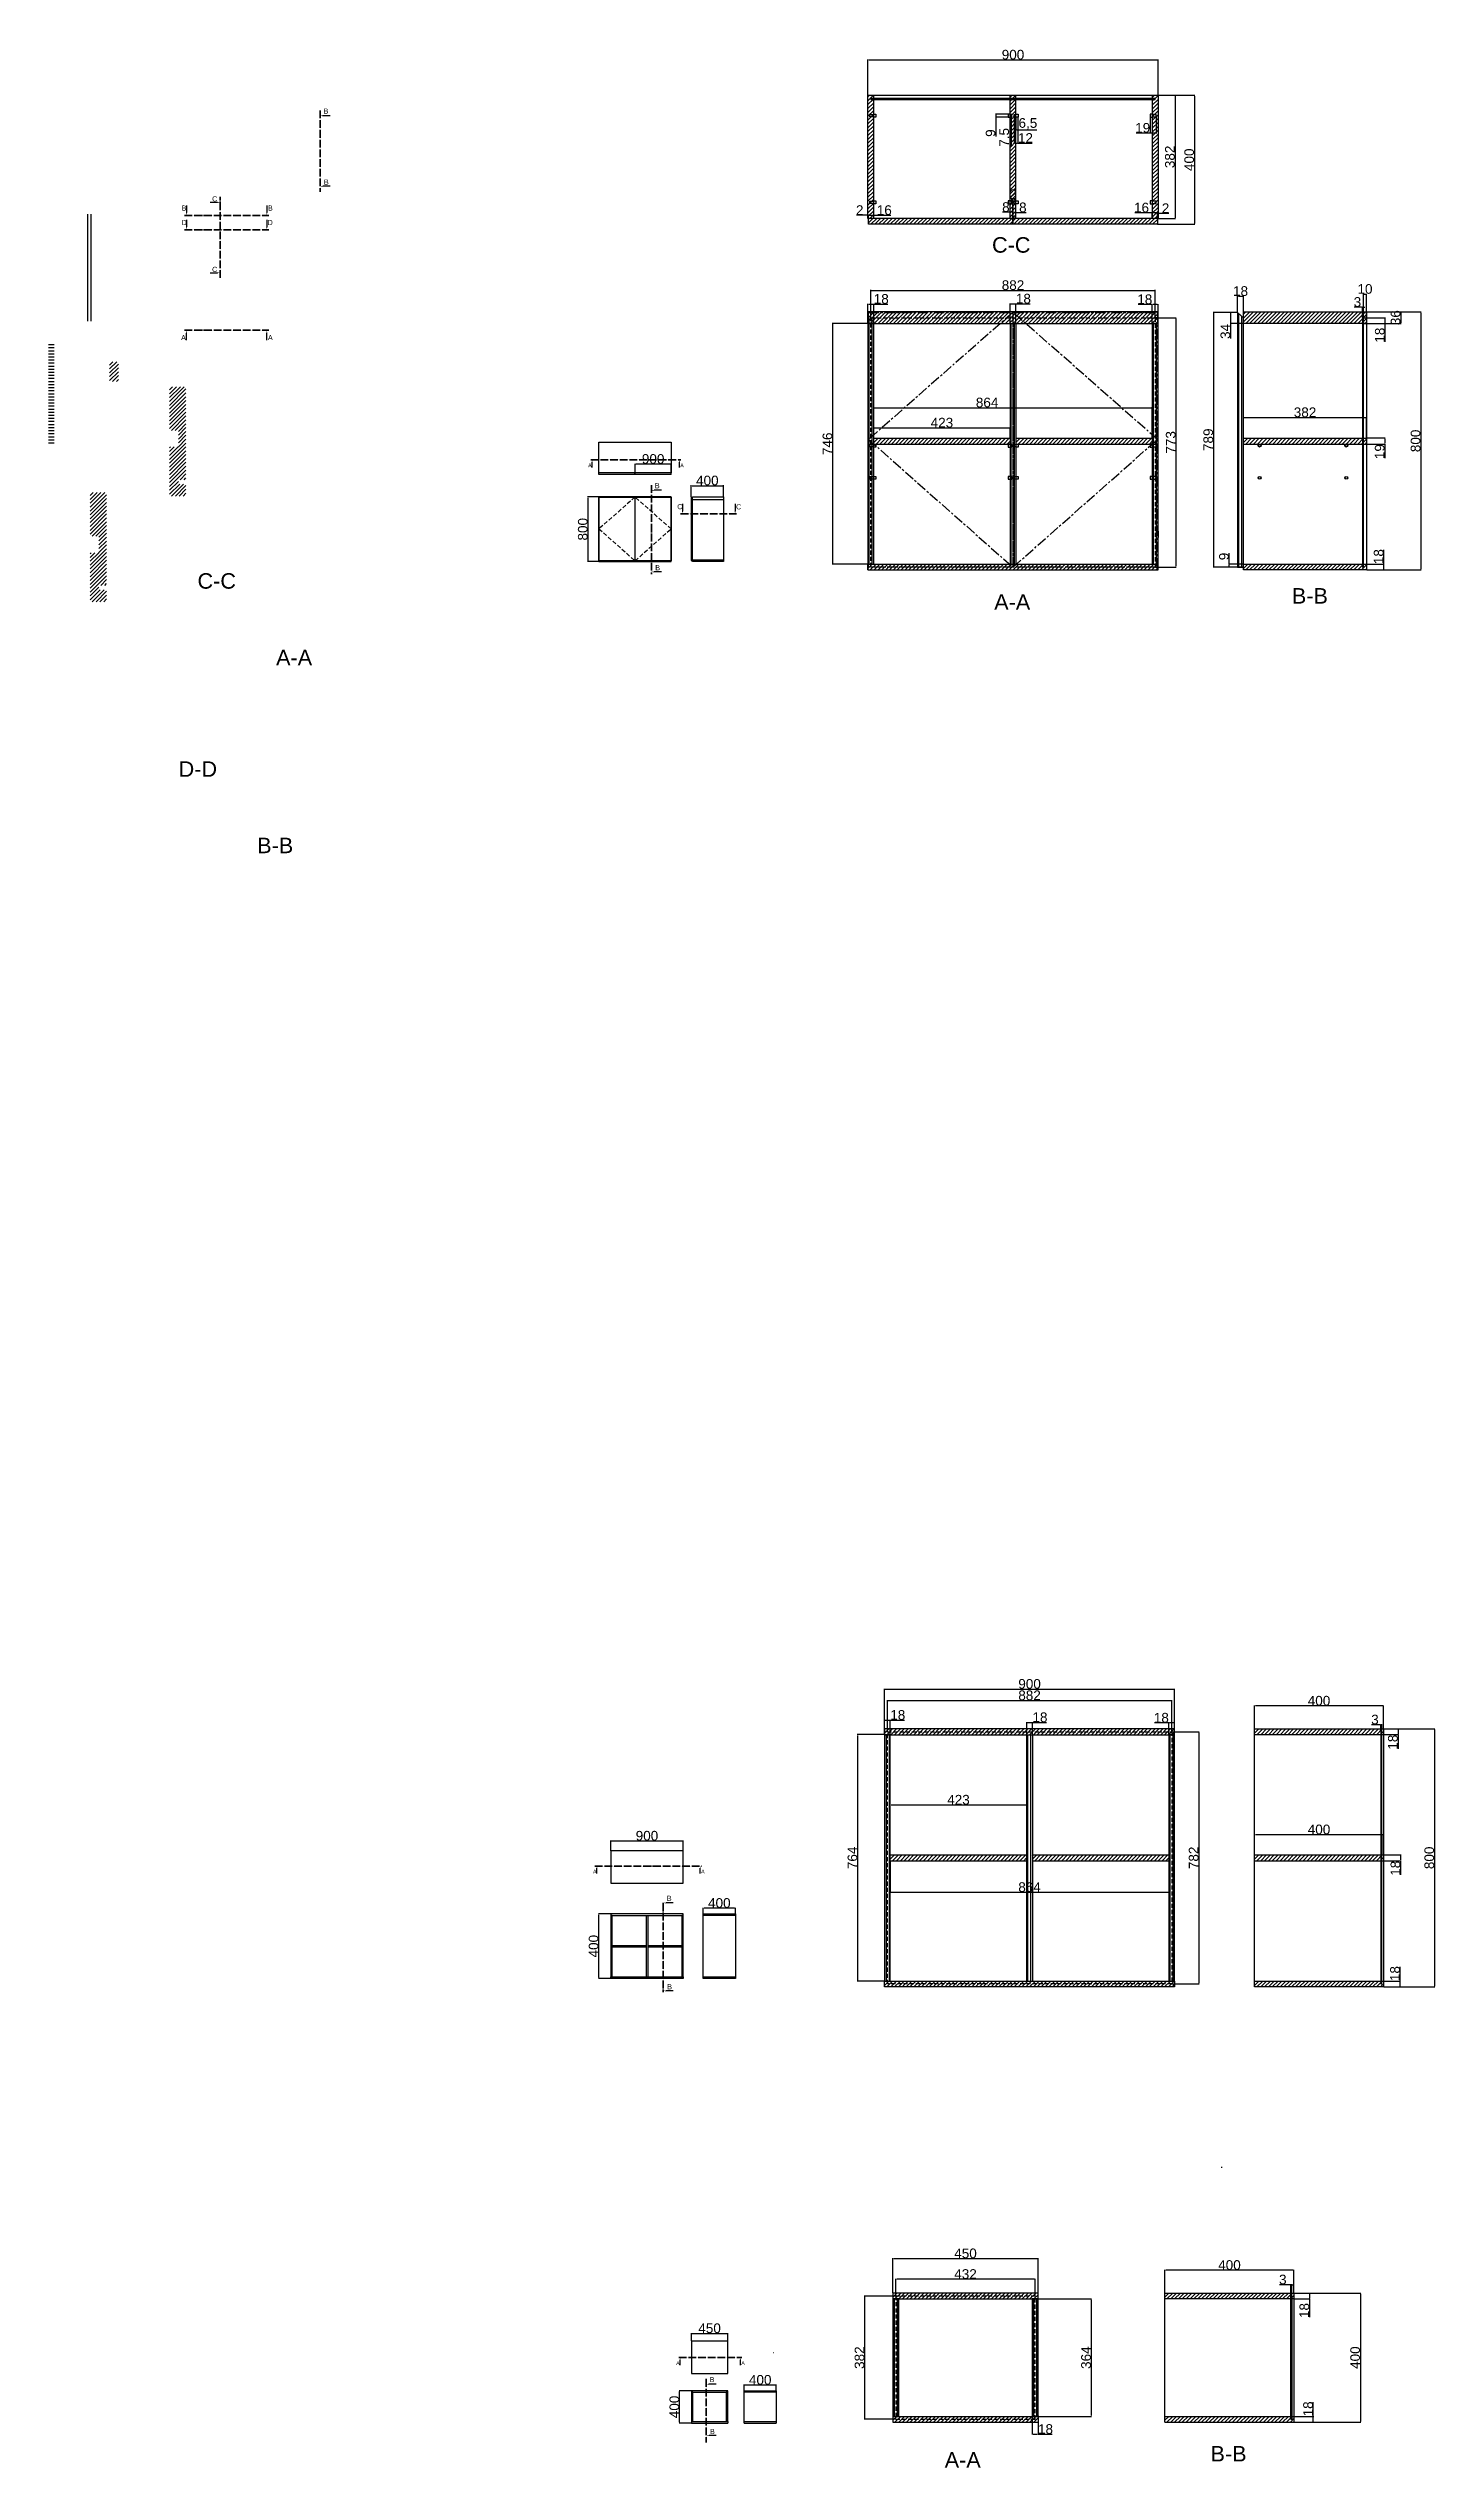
# Model space of a CAD drawing. Header units: millimetres. Extents: x -8279 to 76201, y -81 to 21625.
# Drawn here: x 3776 to 8080, y 14124 to 21625 of the extents above; entities that cross this region are included whole.
import ezdxf

# ---------------------------------------------------------------- set-up
doc = ezdxf.new("R2010")
doc.units = ezdxf.units.MM
for name, pattern in [('ACAD_ISO04W100', [30, 24, -3, 0, -3]), ('CENTER', [50.8, 31.75, -6.35, 6.35, -6.35]), ('DASHED', [19.05, 12.7, -6.35])]:
    doc.linetypes.add(name, pattern=pattern)
doc.layers.add('中心線', color=2, linetype='ACAD_ISO04W100', lineweight=35)
doc.layers.add('尺寸線', color=3, linetype='Continuous', lineweight=25)
doc.layers.add('剖面線', color=4, linetype='Continuous')
doc.styles.get("Standard").update_dxf_attribs({"font": 'Arial.ttf'})
doc.dimstyles.new('ISO-25', dxfattribs={"dimtxt": 30, "dimasz": 2.5, "dimexe": 1.25, "dimexo": 0.625, "dimtad": 1, "dimtxsty": 'Standard', "dimcen": 2.5, "dimadec": 0, "dimazin": 0, "dimtfac": 1, "dimtmove": 0, "dimatfit": 3, "dimfxl": 1, "dimarcsym": 0})
pattern_1 = [(45, (1943.346, 16321.9405), (-5.984613, 5.984613), [])]

msp = doc.modelspace()

# ---------------------------------------------------------------- texts
at = {"layer": '尺寸線'}
for s, width, gutter_width, insert, char_height, attachment_point in [('B', 18.35482, 2, (4629.884, 21438.161), 16, 1), ('C', 18.35482, 2, (4284.168, 21166.06), 16, 1), ('B', 18.35482, 2, (4645.938, 21218.024), 16, 3), ('B', 18.35482, 2, (4189.706, 21137.536), 16, 1), ('D', 18.35482, 2, (4189.706, 21092.785), 16, 1), ('D', 18.35482, 2, (4472.346, 21092.785), 16, 3), ('B', 18.35482, 2, (4472.346, 21137.536), 16, 3), ('C-C', 27.53223, 3, (6822.74, 20990.569), 48, 9), ('C', 18.35482, 2, (4284.168, 20947.423), 16, 1), ('A', 18.35482, 2, (4188.001, 20720.006), 16, 7), ('A', 18.35482, 2, (4472.346, 20720.006), 16, 9), ('A', 13.76611, 1.5, (5450.579, 20325.686), 12, 7), ('A', 13.76611, 1.5, (5747.475, 20325.686), 12, 9), ('B', 18.35482, 2, (5657.73, 20276.802), 16, 1), ('C', 18.35482, 2, (5727.215, 20211.85), 16, 1), ('C', 18.35482, 2, (5909.563, 20211.238), 16, 1), ('C-C', 27.53223, 3, (4358.171, 19948.79), 48, 9), ('B', 18.35482, 2, (5673.783, 20022.419), 16, 3), ('A-A', 27.53223, 3, (6822.163, 19884.279), 48, 9), ('B-B', 27.53223, 3, (7745.635, 19903.293), 48, 9), ('A-A', 27.53223, 3, (4594.486, 19711.986), 48, 9), ('D-D', 27.53223, 3, (4299.551, 19366.175), 48, 9), ('B-B', 27.53223, 3, (4535.866, 19129.371), 48, 9), ('A', 13.76611, 1.5, (5465.576, 15966.032), 12, 7), ('A', 13.76611, 1.5, (5812.22, 15966.032), 12, 9), ('B', 18.35482, 2, (5694.698, 15897.024), 16, 1), ('B', 18.35482, 2, (5710.752, 15622.864), 16, 3), ('A', 13.76611, 1.5, (5723.521, 14441.695), 12, 7), ('B', 18.35482, 2, (5827.69, 14404.972), 16, 1), ('A', 13.76611, 1.5, (5936.779, 14441.695), 12, 9), ('B', 18.35482, 2, (5843.744, 14243.844), 16, 3), ('B-B', 27.53223, 3, (7493.215, 14142.893), 48, 9), ('A-A', 27.53223, 3, (6668.622, 14123.879), 48, 9)]:
    msp.add_mtext_dynamic_manual_height_columns(s, width=width, gutter_width=gutter_width, heights=[0], dxfattribs=dict(at, insert=insert, char_height=char_height, attachment_point=attachment_point))

# ---------------------------------------------------------------- blocks, each defined once
blk = doc.blocks.new('*D242')
at = {"color": 0, "lineweight": -2, "transparency": 16777216}
for p, q in [((6370.1, 16415), (6370.1, 16538.9)), ((6372.6, 16537.6), (7267.6, 16537.6)), ((7270.1, 16415), (7270.1, 16538.9))]:
    blk.add_line(p, q, dxfattribs=at)
at = {"color": 0, "transparency": 16777216}
for points in [[(6372.6, 16538), (6372.6, 16537.2), (6370.1, 16537.6)], [(7267.6, 16538), (7267.6, 16537.2), (7270.1, 16537.6)]]:
    blk.add_solid(points, dxfattribs=at)
at = {"layer": 'Defpoints', "color": 0, "transparency": 16777216}
for p in [(7270.1, 16537.6), (6370.1, 16414.4), (7270.1, 16414.4)]:
    blk.add_point(p, dxfattribs=at)
at = {"color": 0, "transparency": 16777216, "insert": (6820.1, 16553.6), "char_height": 30, "attachment_point": 5}
blk.add_mtext('900', dxfattribs=at)
blk = doc.blocks.new('*D243')
at = {"color": 0, "lineweight": -2, "transparency": 16777216}
for p, q in [((7518, 16415), (7518, 16486.7)), ((7915.5, 16485.5), (7520.5, 16485.5)), ((7918, 16415), (7918, 16486.7))]:
    blk.add_line(p, q, dxfattribs=at)
at = {"color": 0, "transparency": 16777216}
for points in [[(7520.5, 16485.9), (7520.5, 16485.1), (7518, 16485.5)], [(7915.5, 16485.9), (7915.5, 16485.1), (7918, 16485.5)]]:
    blk.add_solid(points, dxfattribs=at)
at = {"layer": 'Defpoints', "color": 0, "transparency": 16777216}
for p in [(7518, 16485.5), (7518, 16414.4), (7918, 16414.4)]:
    blk.add_point(p, dxfattribs=at)
at = {"color": 0, "transparency": 16777216, "insert": (7718, 16501.4), "char_height": 30, "attachment_point": 5}
blk.add_mtext('400', dxfattribs=at)
blk = doc.blocks.new('*D244')
at = {"color": 0, "lineweight": -2, "transparency": 16777216}
for p, q in [((7910.6, 16023.4), (7972.4, 16023.4)), ((7910.6, 16005.4), (7972.4, 16005.4)), ((7971.1, 16020.9), (7971.1, 16007.9)), ((7971.1, 16005.4), (7971.1, 15961.4))]:
    blk.add_line(p, q, dxfattribs=at)
at = {"color": 0, "transparency": 16777216}
for points in [[(7970.7, 16020.9), (7971.5, 16020.9), (7971.1, 16023.4)], [(7970.7, 16007.9), (7971.5, 16007.9), (7971.1, 16005.4)]]:
    blk.add_solid(points, dxfattribs=at)
at = {"layer": 'Defpoints', "color": 0, "transparency": 16777216}
for p in [(7910, 16023.4), (7910, 16005.4), (7971.1, 16005.4)]:
    blk.add_point(p, dxfattribs=at)
at = {"color": 0, "transparency": 16777216, "insert": (7955.2, 15982.1), "char_height": 30, "attachment_point": 5, "rotation": 90}
blk.add_mtext('18', dxfattribs=at)
blk = doc.blocks.new('*D245')
at = {"color": 0, "lineweight": -2, "transparency": 16777216}
for p, q in [((7907.5, 16427.1), (7881.1, 16427.1)), ((7910, 16406), (7910, 16428.4)), ((7913, 16427.1), (7910, 16427.1)), ((7913, 16406), (7913, 16428.4)), ((7915.5, 16427.1), (7918, 16427.1))]:
    blk.add_line(p, q, dxfattribs=at)
at = {"color": 0, "transparency": 16777216}
for points in [[(7907.5, 16427.6), (7907.5, 16426.7), (7910, 16427.1)], [(7915.5, 16427.6), (7915.5, 16426.7), (7913, 16427.1)]]:
    blk.add_solid(points, dxfattribs=at)
at = {"layer": 'Defpoints', "color": 0, "transparency": 16777216}
for p in [(7913, 16427.1), (7910, 16405.4), (7913, 16405.4)]:
    blk.add_point(p, dxfattribs=at)
at = {"color": 0, "transparency": 16777216, "insert": (7891.5, 16443.1), "char_height": 30, "attachment_point": 5}
blk.add_mtext('3', dxfattribs=at)
blk = doc.blocks.new('*D246')
at = {"color": 0, "lineweight": -2, "transparency": 16777216}
for p, q in [((6396.4, 14665.4), (6396.4, 14773.3)), ((6398.9, 14772.1), (6843.9, 14772.1)), ((6846.4, 14665.4), (6846.4, 14773.3))]:
    blk.add_line(p, q, dxfattribs=at)
at = {"color": 0, "transparency": 16777216}
for points in [[(6398.9, 14772.5), (6398.9, 14771.7), (6396.4, 14772.1)], [(6843.9, 14772.5), (6843.9, 14771.7), (6846.4, 14772.1)]]:
    blk.add_solid(points, dxfattribs=at)
at = {"layer": 'Defpoints', "color": 0, "transparency": 16777216}
for p in [(6846.4, 14772.1), (6396.4, 14664.8), (6846.4, 14664.8)]:
    blk.add_point(p, dxfattribs=at)
at = {"color": 0, "transparency": 16777216, "insert": (6621.4, 14788), "char_height": 30, "attachment_point": 5}
blk.add_mtext('450', dxfattribs=at)
blk = doc.blocks.new('*D247')
at = {"color": 0, "lineweight": -2, "transparency": 16777216}
for p, q in [((6388.1, 16024), (6388.1, 16179.7)), ((6390.6, 16178.5), (6808.6, 16178.5)), ((6811.1, 16024), (6811.1, 16179.7))]:
    blk.add_line(p, q, dxfattribs=at)
at = {"color": 0, "transparency": 16777216}
for points in [[(6390.6, 16178.9), (6390.6, 16178.1), (6388.1, 16178.5)], [(6808.6, 16178.9), (6808.6, 16178.1), (6811.1, 16178.5)]]:
    blk.add_solid(points, dxfattribs=at)
at = {"layer": 'Defpoints', "color": 0, "transparency": 16777216}
for p in [(6811.1, 16178.5), (6388.1, 16023.4), (6811.1, 16023.4)]:
    blk.add_point(p, dxfattribs=at)
at = {"color": 0, "transparency": 16777216, "insert": (6599.6, 16194.4), "char_height": 30, "attachment_point": 5}
blk.add_mtext('423', dxfattribs=at)
blk = doc.blocks.new('*D248')
at = {"color": 0, "lineweight": -2, "transparency": 16777216}
for p, q in [((6369.4, 16396.4), (6285.4, 16396.4)), ((6286.7, 16393.9), (6286.7, 15634.9)), ((6369.4, 15632.4), (6285.4, 15632.4))]:
    blk.add_line(p, q, dxfattribs=at)
at = {"color": 0, "transparency": 16777216}
for points in [[(6286.3, 16393.9), (6287.1, 16393.9), (6286.7, 16396.4)], [(6286.3, 15634.9), (6287.1, 15634.9), (6286.7, 15632.4)]]:
    blk.add_solid(points, dxfattribs=at)
at = {"layer": 'Defpoints', "color": 0, "transparency": 16777216}
for p in [(6370.1, 16396.4), (6286.7, 15632.4), (6370.1, 15632.4)]:
    blk.add_point(p, dxfattribs=at)
at = {"color": 0, "transparency": 16777216, "insert": (6270.8, 16014.4), "char_height": 30, "attachment_point": 5, "rotation": 90}
blk.add_mtext('764', dxfattribs=at)
blk = doc.blocks.new('*D250')
at = {"color": 0, "lineweight": -2, "transparency": 16777216}
for p, q in [((7240.2, 14665.4), (7240.2, 14737.1)), ((7637.7, 14735.9), (7242.7, 14735.9)), ((7640.2, 14665.4), (7640.2, 14737.1))]:
    blk.add_line(p, q, dxfattribs=at)
at = {"color": 0, "transparency": 16777216}
for points in [[(7242.7, 14736.3), (7242.7, 14735.5), (7240.2, 14735.9)], [(7637.7, 14736.3), (7637.7, 14735.5), (7640.2, 14735.9)]]:
    blk.add_solid(points, dxfattribs=at)
at = {"layer": 'Defpoints', "color": 0, "transparency": 16777216}
for p in [(7240.2, 14735.9), (7240.2, 14664.8), (7640.2, 14664.8)]:
    blk.add_point(p, dxfattribs=at)
at = {"color": 0, "transparency": 16777216, "insert": (7440.2, 14751.8), "char_height": 30, "attachment_point": 5}
blk.add_mtext('400', dxfattribs=at)
blk = doc.blocks.new('*D194')
at = {"color": 0, "lineweight": -2, "transparency": 16777216}
for p, q in [((7627.7, 14690.9), (7595.3, 14690.9)), ((7630.2, 14656.4), (7630.2, 14692.2)), ((7633.2, 14690.9), (7630.2, 14690.9)), ((7633.2, 14656.4), (7633.2, 14692.2)), ((7635.7, 14690.9), (7638.2, 14690.9))]:
    blk.add_line(p, q, dxfattribs=at)
at = {"color": 0, "transparency": 16777216}
for points in [[(7627.7, 14691.3), (7627.7, 14690.5), (7630.2, 14690.9)], [(7635.7, 14691.3), (7635.7, 14690.5), (7633.2, 14690.9)]]:
    blk.add_solid(points, dxfattribs=at)
at = {"layer": 'Defpoints', "color": 0, "transparency": 16777216}
for p in [(7630.2, 14655.8), (7633.2, 14690.9), (7633.2, 14655.8)]:
    blk.add_point(p, dxfattribs=at)
at = {"color": 0, "transparency": 16777216, "insert": (7605.7, 14706.9), "char_height": 30, "attachment_point": 5}
blk.add_mtext('3', dxfattribs=at)
blk = doc.blocks.new('*D251')
at = {"color": 0, "lineweight": -2, "transparency": 16777216}
for p, q in [((7700.1, 14282.8), (7700.1, 14326.7)), ((7640.8, 14282.8), (7701.4, 14282.8)), ((7640.8, 14264.8), (7701.4, 14264.8)), ((7700.1, 14267.3), (7700.1, 14280.3))]:
    blk.add_line(p, q, dxfattribs=at)
at = {"color": 0, "transparency": 16777216}
for points in [[(7699.7, 14280.3), (7700.6, 14280.3), (7700.1, 14282.8)], [(7699.7, 14267.3), (7700.6, 14267.3), (7700.1, 14264.8)]]:
    blk.add_solid(points, dxfattribs=at)
at = {"layer": 'Defpoints', "color": 0, "transparency": 16777216}
for p in [(7640.2, 14282.8), (7640.2, 14264.8), (7700.1, 14282.8)]:
    blk.add_point(p, dxfattribs=at)
at = {"color": 0, "transparency": 16777216, "insert": (7684.2, 14306), "char_height": 30, "attachment_point": 5, "rotation": 90}
blk.add_mtext('18', dxfattribs=at)
blk = doc.blocks.new('*D252')
at = {"color": 0, "lineweight": -2, "transparency": 16777216}
for p, q in [((6379.1, 16406), (6379.1, 16503.5)), ((6381.6, 16502.3), (7258.6, 16502.3)), ((7261.1, 16406), (7261.1, 16503.5))]:
    blk.add_line(p, q, dxfattribs=at)
at = {"color": 0, "transparency": 16777216}
for points in [[(6381.6, 16502.7), (6381.6, 16501.9), (6379.1, 16502.3)], [(7258.6, 16502.7), (7258.6, 16501.9), (7261.1, 16502.3)]]:
    blk.add_solid(points, dxfattribs=at)
at = {"layer": 'Defpoints', "color": 0, "transparency": 16777216}
for p in [(7261.1, 16502.3), (6379.1, 16405.4), (7261.1, 16405.4)]:
    blk.add_point(p, dxfattribs=at)
at = {"color": 0, "transparency": 16777216, "insert": (6820.1, 16518.2), "char_height": 30, "attachment_point": 5}
blk.add_mtext('882', dxfattribs=at)
blk = doc.blocks.new('*D253')
at = {"color": 0, "lineweight": -2, "transparency": 16777216}
for p, q in [((7261.7, 16405.4), (7346.5, 16405.4)), ((7345.3, 16402.9), (7345.3, 15625.9)), ((7261.7, 15623.4), (7346.5, 15623.4))]:
    blk.add_line(p, q, dxfattribs=at)
at = {"color": 0, "transparency": 16777216}
for points in [[(7344.8, 16402.9), (7345.7, 16402.9), (7345.3, 16405.4)], [(7344.8, 15625.9), (7345.7, 15625.9), (7345.3, 15623.4)]]:
    blk.add_solid(points, dxfattribs=at)
at = {"layer": 'Defpoints', "color": 0, "transparency": 16777216}
for p in [(7261.1, 16405.4), (7261.1, 15623.4), (7345.3, 15623.4)]:
    blk.add_point(p, dxfattribs=at)
at = {"color": 0, "transparency": 16777216, "insert": (7329.3, 16014.4), "char_height": 30, "attachment_point": 5, "rotation": 90}
blk.add_mtext('782', dxfattribs=at)
blk = doc.blocks.new('*D254')
at = {"color": 0, "lineweight": -2, "transparency": 16777216}
for p, q in [((6405.4, 14656.4), (6405.4, 14709.2)), ((6834.9, 14707.9), (6407.9, 14707.9)), ((6837.4, 14656.4), (6837.4, 14709.2))]:
    blk.add_line(p, q, dxfattribs=at)
at = {"color": 0, "transparency": 16777216}
for points in [[(6407.9, 14708.4), (6407.9, 14707.5), (6405.4, 14707.9)], [(6834.9, 14708.4), (6834.9, 14707.5), (6837.4, 14707.9)]]:
    blk.add_solid(points, dxfattribs=at)
at = {"layer": 'Defpoints', "color": 0, "transparency": 16777216}
for p in [(6405.4, 14707.9), (6405.4, 14655.8), (6837.4, 14655.8)]:
    blk.add_point(p, dxfattribs=at)
at = {"color": 0, "transparency": 16777216, "insert": (6621.4, 14723.9), "char_height": 30, "attachment_point": 5}
blk.add_mtext('432', dxfattribs=at)
blk = doc.blocks.new('*D255')
at = {"color": 0, "lineweight": -2, "transparency": 16777216}
for p, q in [((6404.8, 14655.8), (6307.4, 14655.8)), ((6308.6, 14276.3), (6308.6, 14653.3)), ((6404.8, 14273.8), (6307.4, 14273.8))]:
    blk.add_line(p, q, dxfattribs=at)
at = {"color": 0, "transparency": 16777216}
for points in [[(6308.2, 14653.3), (6309.1, 14653.3), (6308.6, 14655.8)], [(6308.2, 14276.3), (6309.1, 14276.3), (6308.6, 14273.8)]]:
    blk.add_solid(points, dxfattribs=at)
at = {"layer": 'Defpoints', "color": 0, "transparency": 16777216}
for p in [(6308.6, 14655.8), (6405.4, 14655.8), (6405.4, 14273.8)]:
    blk.add_point(p, dxfattribs=at)
at = {"color": 0, "transparency": 16777216, "insert": (6292.7, 14464.8), "char_height": 30, "attachment_point": 5, "rotation": 90}
blk.add_mtext('382', dxfattribs=at)
blk = doc.blocks.new('*D256')
at = {"color": 0, "lineweight": -2, "transparency": 16777216}
for p, q in [((6847, 14646.8), (7012.6, 14646.8)), ((7011.4, 14644.3), (7011.4, 14285.3)), ((6847, 14282.8), (7012.6, 14282.8))]:
    blk.add_line(p, q, dxfattribs=at)
at = {"color": 0, "transparency": 16777216}
for points in [[(7011, 14644.3), (7011.8, 14644.3), (7011.4, 14646.8)], [(7011, 14285.3), (7011.8, 14285.3), (7011.4, 14282.8)]]:
    blk.add_solid(points, dxfattribs=at)
at = {"layer": 'Defpoints', "color": 0, "transparency": 16777216}
for p in [(6846.4, 14646.8), (6846.4, 14282.8), (7011.4, 14282.8)]:
    blk.add_point(p, dxfattribs=at)
at = {"color": 0, "transparency": 16777216, "insert": (6995.4, 14464.8), "char_height": 30, "attachment_point": 5, "rotation": 90}
blk.add_mtext('364', dxfattribs=at)
blk = doc.blocks.new('*D195')
at = {"color": 0, "lineweight": -2, "transparency": 16777216}
for p, q in [((5771.2, 14516.8), (5771.2, 14541.1)), ((5773.7, 14539.9), (5881.2, 14539.9)), ((5883.7, 14516.8), (5883.7, 14541.1))]:
    blk.add_line(p, q, dxfattribs=at)
at = {"color": 0, "transparency": 16777216}
for points in [[(5773.7, 14540.3), (5773.7, 14539.4), (5771.2, 14539.9)], [(5881.2, 14540.3), (5881.2, 14539.4), (5883.7, 14539.9)]]:
    blk.add_solid(points, dxfattribs=at)
at = {"layer": 'Defpoints', "color": 0, "transparency": 16777216}
for p in [(5771.2, 14516.2), (5883.7, 14539.9), (5883.7, 14516.2)]:
    blk.add_point(p, dxfattribs=at)
at = {"color": 0, "transparency": 16777216, "insert": (5827.5, 14555.8), "char_height": 30, "attachment_point": 5}
blk.add_mtext('450', dxfattribs=at)
blk = doc.blocks.new('*D196')
at = {"color": 0, "lineweight": -2, "transparency": 16777216}
for p, q in [((5770.6, 14362), (5733, 14362)), ((5734.2, 14264.5), (5734.2, 14359.5)), ((5770.6, 14262), (5733, 14262))]:
    blk.add_line(p, q, dxfattribs=at)
at = {"color": 0, "transparency": 16777216}
for points in [[(5733.8, 14359.5), (5734.6, 14359.5), (5734.2, 14362)], [(5733.8, 14264.5), (5734.6, 14264.5), (5734.2, 14262)]]:
    blk.add_solid(points, dxfattribs=at)
at = {"layer": 'Defpoints', "color": 0, "transparency": 16777216}
for p in [(5734.2, 14362), (5771.2, 14362), (5771.2, 14262)]:
    blk.add_point(p, dxfattribs=at)
at = {"color": 0, "transparency": 16777216, "insert": (5718.3, 14312), "char_height": 30, "attachment_point": 5, "rotation": 90}
blk.add_mtext('400', dxfattribs=at)
blk = doc.blocks.new('*D257')
at = {"color": 0, "lineweight": -2, "transparency": 16777216}
for p, q in [((5934.5, 14362.7), (5934.5, 14381.1)), ((6032, 14379.8), (5937, 14379.8)), ((6034.5, 14362.7), (6034.5, 14381.1))]:
    blk.add_line(p, q, dxfattribs=at)
at = {"color": 0, "transparency": 16777216}
for points in [[(5937, 14380.2), (5937, 14379.4), (5934.5, 14379.8)], [(6032, 14380.2), (6032, 14379.4), (6034.5, 14379.8)]]:
    blk.add_solid(points, dxfattribs=at)
at = {"layer": 'Defpoints', "color": 0, "transparency": 16777216}
for p in [(5934.5, 14379.8), (5934.5, 14362), (6034.5, 14362)]:
    blk.add_point(p, dxfattribs=at)
at = {"color": 0, "transparency": 16777216, "insert": (5984.5, 14395.8), "char_height": 30, "attachment_point": 5}
blk.add_mtext('400', dxfattribs=at)
blk = doc.blocks.new('*D197')
at = {"color": 0, "lineweight": -2, "transparency": 16777216}
for p, q in [((7640.8, 14664.8), (7847.4, 14664.8)), ((7846.2, 14662.3), (7846.2, 14267.3)), ((7640.8, 14264.8), (7847.4, 14264.8))]:
    blk.add_line(p, q, dxfattribs=at)
at = {"color": 0, "transparency": 16777216}
for points in [[(7845.8, 14662.3), (7846.6, 14662.3), (7846.2, 14664.8)], [(7845.8, 14267.3), (7846.6, 14267.3), (7846.2, 14264.8)]]:
    blk.add_solid(points, dxfattribs=at)
at = {"layer": 'Defpoints', "color": 0, "transparency": 16777216}
for p in [(7640.2, 14664.8), (7640.2, 14264.8), (7846.2, 14264.8)]:
    blk.add_point(p, dxfattribs=at)
at = {"color": 0, "transparency": 16777216, "insert": (7830.2, 14464.8), "char_height": 30, "attachment_point": 5, "rotation": 90}
blk.add_mtext('400', dxfattribs=at)
blk = doc.blocks.new('*D258')
at = {"color": 0, "lineweight": -2, "transparency": 16777216}
for p, q in [((7640.8, 14664.8), (7689.8, 14664.8)), ((7640.8, 14646.8), (7689.8, 14646.8)), ((7688.5, 14662.3), (7688.5, 14649.3)), ((7688.5, 14646.8), (7688.5, 14590.2))]:
    blk.add_line(p, q, dxfattribs=at)
at = {"color": 0, "transparency": 16777216}
for points in [[(7688.1, 14662.3), (7689, 14662.3), (7688.5, 14664.8)], [(7688.1, 14649.3), (7689, 14649.3), (7688.5, 14646.8)]]:
    blk.add_solid(points, dxfattribs=at)
at = {"layer": 'Defpoints', "color": 0, "transparency": 16777216}
for p in [(7640.2, 14664.8), (7640.2, 14646.8), (7688.5, 14664.8)]:
    blk.add_point(p, dxfattribs=at)
at = {"color": 0, "transparency": 16777216, "insert": (7672.6, 14610.9), "char_height": 30, "attachment_point": 5, "rotation": 90}
blk.add_mtext('18', dxfattribs=at)
blk = doc.blocks.new('*D259')
at = {"color": 0, "lineweight": -2, "transparency": 16777216}
for p, q in [((6828.4, 14282.1), (6828.4, 14226.2)), ((6846.4, 14282.1), (6846.4, 14226.2)), ((6830.9, 14227.4), (6843.9, 14227.4)), ((6846.4, 14227.4), (6890.3, 14227.4))]:
    blk.add_line(p, q, dxfattribs=at)
at = {"color": 0, "transparency": 16777216}
for points in [[(6830.9, 14227.8), (6830.9, 14227), (6828.4, 14227.4)], [(6843.9, 14227.8), (6843.9, 14227), (6846.4, 14227.4)]]:
    blk.add_solid(points, dxfattribs=at)
at = {"layer": 'Defpoints', "color": 0, "transparency": 16777216}
for p in [(6828.4, 14282.8), (6846.4, 14282.8), (6846.4, 14227.4)]:
    blk.add_point(p, dxfattribs=at)
at = {"color": 0, "transparency": 16777216, "insert": (6869.6, 14243.3), "char_height": 30, "attachment_point": 5}
blk.add_mtext('18', dxfattribs=at)
blk = doc.blocks.new('*D199')
at = {"color": 0, "lineweight": -2, "transparency": 16777216}
for p, q in [((5520.1, 15840.6), (5482.5, 15840.6)), ((5483.7, 15643.1), (5483.7, 15838.1)), ((5520.1, 15640.6), (5482.5, 15640.6))]:
    blk.add_line(p, q, dxfattribs=at)
at = {"color": 0, "transparency": 16777216}
for points in [[(5483.3, 15838.1), (5484.1, 15838.1), (5483.7, 15840.6)], [(5483.3, 15643.1), (5484.1, 15643.1), (5483.7, 15640.6)]]:
    blk.add_solid(points, dxfattribs=at)
at = {"layer": 'Defpoints', "color": 0, "transparency": 16777216}
for p in [(5483.7, 15840.6), (5520.7, 15840.6), (5520.7, 15640.6)]:
    blk.add_point(p, dxfattribs=at)
at = {"color": 0, "transparency": 16777216, "insert": (5467.8, 15740.6), "char_height": 30, "attachment_point": 5, "rotation": 90}
blk.add_mtext('400', dxfattribs=at)
blk = doc.blocks.new('*D200')
at = {"color": 0, "lineweight": -2, "transparency": 16777216}
for p, q in [((5807.7, 15841.2), (5807.7, 15859.6)), ((5905.2, 15858.4), (5810.2, 15858.4)), ((5907.7, 15841.2), (5907.7, 15859.6))]:
    blk.add_line(p, q, dxfattribs=at)
at = {"color": 0, "transparency": 16777216}
for points in [[(5810.2, 15858.8), (5810.2, 15857.9), (5807.7, 15858.4)], [(5905.2, 15858.8), (5905.2, 15857.9), (5907.7, 15858.4)]]:
    blk.add_solid(points, dxfattribs=at)
at = {"layer": 'Defpoints', "color": 0, "transparency": 16777216}
for p in [(5807.7, 15858.4), (5807.7, 15840.6), (5907.7, 15840.6)]:
    blk.add_point(p, dxfattribs=at)
at = {"color": 0, "transparency": 16777216, "insert": (5857.7, 15874.3), "char_height": 30, "attachment_point": 5}
blk.add_mtext('400', dxfattribs=at)
blk = doc.blocks.new('*D191')
at = {"color": 0, "lineweight": -2, "transparency": 16777216}
for p, q in [((5520.7, 16036.6), (5520.7, 16068.1)), ((5523.2, 16066.8), (5743.2, 16066.8)), ((5745.7, 16036.6), (5745.7, 16068.1))]:
    blk.add_line(p, q, dxfattribs=at)
at = {"color": 0, "transparency": 16777216}
for points in [[(5523.2, 16067.2), (5523.2, 16066.4), (5520.7, 16066.8)], [(5743.2, 16067.2), (5743.2, 16066.4), (5745.7, 16066.8)]]:
    blk.add_solid(points, dxfattribs=at)
at = {"layer": 'Defpoints', "color": 0, "transparency": 16777216}
for p in [(5745.7, 16066.8), (5520.7, 16036), (5745.7, 16036)]:
    blk.add_point(p, dxfattribs=at)
at = {"color": 0, "transparency": 16777216, "insert": (5633.2, 16082.8), "char_height": 30, "attachment_point": 5}
blk.add_mtext('900', dxfattribs=at)
blk = doc.blocks.new('*D201')
at = {"color": 0, "lineweight": -2, "transparency": 16777216}
for p, q in [((7918.6, 16414.4), (8077.3, 16414.4)), ((8076, 16411.9), (8076, 15616.9)), ((7918.6, 15614.4), (8077.3, 15614.4))]:
    blk.add_line(p, q, dxfattribs=at)
at = {"color": 0, "transparency": 16777216}
for points in [[(8075.6, 16411.9), (8076.4, 16411.9), (8076, 16414.4)], [(8075.6, 15616.9), (8076.4, 15616.9), (8076, 15614.4)]]:
    blk.add_solid(points, dxfattribs=at)
at = {"layer": 'Defpoints', "color": 0, "transparency": 16777216}
for p in [(7918, 16414.4), (7918, 15614.4), (8076, 15614.4)]:
    blk.add_point(p, dxfattribs=at)
at = {"color": 0, "transparency": 16777216, "insert": (8060.1, 16014.4), "char_height": 30, "attachment_point": 5, "rotation": 90}
blk.add_mtext('800', dxfattribs=at)
blk = doc.blocks.new('*D202')
at = {"color": 0, "lineweight": -2, "transparency": 16777216}
for p, q in [((6388.1, 16004.7), (6388.1, 15906.3)), ((7252.1, 16004.7), (7252.1, 15906.3)), ((6390.6, 15907.6), (7249.6, 15907.6))]:
    blk.add_line(p, q, dxfattribs=at)
at = {"color": 0, "transparency": 16777216}
for points in [[(6390.6, 15908), (6390.6, 15907.2), (6388.1, 15907.6)], [(7249.6, 15908), (7249.6, 15907.2), (7252.1, 15907.6)]]:
    blk.add_solid(points, dxfattribs=at)
at = {"layer": 'Defpoints', "color": 0, "transparency": 16777216}
for p in [(6388.1, 16005.4), (7252.1, 16005.4), (7252.1, 15907.6)]:
    blk.add_point(p, dxfattribs=at)
at = {"color": 0, "transparency": 16777216, "insert": (6820.1, 15923.5), "char_height": 30, "attachment_point": 5}
blk.add_mtext('864', dxfattribs=at)
blk = doc.blocks.new('*D203')
at = {"color": 0, "lineweight": -2, "transparency": 16777216}
for p, q in [((6811.1, 16397), (6811.1, 16435.5)), ((6813.6, 16434.3), (6826.6, 16434.3)), ((6829.1, 16397), (6829.1, 16435.5)), ((6829.1, 16434.3), (6873, 16434.3))]:
    blk.add_line(p, q, dxfattribs=at)
at = {"color": 0, "transparency": 16777216}
for points in [[(6813.6, 16434.7), (6813.6, 16433.9), (6811.1, 16434.3)], [(6826.6, 16434.7), (6826.6, 16433.9), (6829.1, 16434.3)]]:
    blk.add_solid(points, dxfattribs=at)
at = {"layer": 'Defpoints', "color": 0, "transparency": 16777216}
for p in [(6829.1, 16434.3), (6811.1, 16396.4), (6829.1, 16396.4)]:
    blk.add_point(p, dxfattribs=at)
at = {"color": 0, "transparency": 16777216, "insert": (6852.3, 16450.2), "char_height": 30, "attachment_point": 5}
blk.add_mtext('18', dxfattribs=at)
blk = doc.blocks.new('*D204')
at = {"color": 0, "lineweight": -2, "transparency": 16777216}
for p, q in [((6370.1, 16397), (6370.1, 16442.6)), ((6372.6, 16441.3), (6385.6, 16441.3)), ((6388.1, 16397), (6388.1, 16442.6)), ((6388.1, 16441.3), (6432, 16441.3))]:
    blk.add_line(p, q, dxfattribs=at)
at = {"color": 0, "transparency": 16777216}
for points in [[(6372.6, 16441.7), (6372.6, 16440.9), (6370.1, 16441.3)], [(6385.6, 16441.7), (6385.6, 16440.9), (6388.1, 16441.3)]]:
    blk.add_solid(points, dxfattribs=at)
at = {"layer": 'Defpoints', "color": 0, "transparency": 16777216}
for p in [(6388.1, 16441.3), (6370.1, 16396.4), (6388.1, 16396.4)]:
    blk.add_point(p, dxfattribs=at)
at = {"color": 0, "transparency": 16777216, "insert": (6411.3, 16457.3), "char_height": 30, "attachment_point": 5}
blk.add_mtext('18', dxfattribs=at)
blk = doc.blocks.new('*D205')
at = {"color": 0, "lineweight": -2, "transparency": 16777216}
for p, q in [((7252.1, 16432.8), (7208.1, 16432.8)), ((7252.1, 16397), (7252.1, 16434)), ((7267.6, 16432.8), (7254.6, 16432.8)), ((7270.1, 16397), (7270.1, 16434))]:
    blk.add_line(p, q, dxfattribs=at)
at = {"color": 0, "transparency": 16777216}
for points in [[(7254.6, 16433.2), (7254.6, 16432.4), (7252.1, 16432.8)], [(7267.6, 16433.2), (7267.6, 16432.4), (7270.1, 16432.8)]]:
    blk.add_solid(points, dxfattribs=at)
at = {"layer": 'Defpoints', "color": 0, "transparency": 16777216}
for p in [(7252.1, 16432.8), (7252.1, 16396.4), (7270.1, 16396.4)]:
    blk.add_point(p, dxfattribs=at)
at = {"color": 0, "transparency": 16777216, "insert": (7228.8, 16448.7), "char_height": 30, "attachment_point": 5}
blk.add_mtext('18', dxfattribs=at)
blk = doc.blocks.new('*D206')
at = {"color": 0, "lineweight": -2, "transparency": 16777216}
for p, q in [((7918.6, 16414.4), (7964.4, 16414.4)), ((7918.6, 16396.4), (7964.4, 16396.4)), ((7963.1, 16411.9), (7963.1, 16398.9)), ((7963.1, 16396.4), (7963.1, 16352.4))]:
    blk.add_line(p, q, dxfattribs=at)
at = {"color": 0, "transparency": 16777216}
for points in [[(7962.7, 16411.9), (7963.5, 16411.9), (7963.1, 16414.4)], [(7962.7, 16398.9), (7963.5, 16398.9), (7963.1, 16396.4)]]:
    blk.add_solid(points, dxfattribs=at)
at = {"layer": 'Defpoints', "color": 0, "transparency": 16777216}
for p in [(7918, 16414.4), (7918, 16396.4), (7963.1, 16396.4)]:
    blk.add_point(p, dxfattribs=at)
at = {"color": 0, "transparency": 16777216, "insert": (7947.2, 16373.1), "char_height": 30, "attachment_point": 5, "rotation": 90}
blk.add_mtext('18', dxfattribs=at)
blk = doc.blocks.new('*D207')
at = {"color": 0, "lineweight": -2, "transparency": 16777216}
for p, q in [((7918.6, 15632.4), (7970.9, 15632.4)), ((7918.6, 15614.4), (7970.9, 15614.4)), ((7969.7, 15632.4), (7969.7, 15676.3)), ((7969.7, 15616.9), (7969.7, 15629.9))]:
    blk.add_line(p, q, dxfattribs=at)
at = {"color": 0, "transparency": 16777216}
for points in [[(7969.3, 15629.9), (7970.1, 15629.9), (7969.7, 15632.4)], [(7969.3, 15616.9), (7970.1, 15616.9), (7969.7, 15614.4)]]:
    blk.add_solid(points, dxfattribs=at)
at = {"layer": 'Defpoints', "color": 0, "transparency": 16777216}
for p in [(7918, 15632.4), (7918, 15614.4), (7969.7, 15614.4)]:
    blk.add_point(p, dxfattribs=at)
at = {"color": 0, "transparency": 16777216, "insert": (7953.8, 15655.6), "char_height": 30, "attachment_point": 5, "rotation": 90}
blk.add_mtext('18', dxfattribs=at)
blk = doc.blocks.new('*D208')
at = {"color": 0, "lineweight": -2, "transparency": 16777216}
for p, q in [((7518, 16024), (7518, 16087.6)), ((7520.5, 16086.4), (7915.5, 16086.4)), ((7918, 16024), (7918, 16087.6))]:
    blk.add_line(p, q, dxfattribs=at)
at = {"color": 0, "transparency": 16777216}
for points in [[(7520.5, 16086.8), (7520.5, 16086), (7518, 16086.4)], [(7915.5, 16086.8), (7915.5, 16086), (7918, 16086.4)]]:
    blk.add_solid(points, dxfattribs=at)
at = {"layer": 'Defpoints', "color": 0, "transparency": 16777216}
for p in [(7918, 16086.4), (7518, 16023.4), (7918, 16023.4)]:
    blk.add_point(p, dxfattribs=at)
at = {"color": 0, "transparency": 16777216, "insert": (7718, 16102.3), "char_height": 30, "attachment_point": 5}
blk.add_mtext('400', dxfattribs=at)
blk = doc.blocks.new('*D260')
at = {"color": 0, "lineweight": -2, "transparency": 16777216}
for p, q in [((6336.7, 20416.3), (6336.7, 20449.3)), ((6339.2, 20448.1), (6757.2, 20448.1)), ((6759.7, 20416.3), (6759.7, 20449.3))]:
    blk.add_line(p, q, dxfattribs=at)
at = {"color": 0, "transparency": 16777216}
for points in [[(6339.2, 20448.5), (6339.2, 20447.7), (6336.7, 20448.1)], [(6757.2, 20448.5), (6757.2, 20447.7), (6759.7, 20448.1)]]:
    blk.add_solid(points, dxfattribs=at)
at = {"layer": 'Defpoints', "color": 0, "transparency": 16777216}
for p in [(6336.7, 20415.7), (6759.7, 20448.1), (6759.7, 20415.7)]:
    blk.add_point(p, dxfattribs=at)
at = {"color": 0, "transparency": 16777216, "insert": (6548.2, 20464), "char_height": 30, "attachment_point": 5}
blk.add_mtext('423', dxfattribs=at)
blk = doc.blocks.new('*D193')
at = {"color": 0, "lineweight": -2, "transparency": 16777216}
for p, q in [((6327.7, 20790.3), (6327.7, 20875.7)), ((6330.2, 20874.4), (7207.2, 20874.4)), ((7209.7, 20790.3), (7209.7, 20875.7))]:
    blk.add_line(p, q, dxfattribs=at)
at = {"color": 0, "transparency": 16777216}
for points in [[(6330.2, 20874.8), (6330.2, 20874), (6327.7, 20874.4)], [(7207.2, 20874.8), (7207.2, 20874), (7209.7, 20874.4)]]:
    blk.add_solid(points, dxfattribs=at)
at = {"layer": 'Defpoints', "color": 0, "transparency": 16777216}
for p in [(7209.7, 20874.4), (6327.7, 20789.7), (7209.7, 20789.7)]:
    blk.add_point(p, dxfattribs=at)
at = {"color": 0, "transparency": 16777216, "insert": (6768.7, 20890.4), "char_height": 30, "attachment_point": 5}
blk.add_mtext('882', dxfattribs=at)
blk = doc.blocks.new('*D249')
at = {"color": 0, "lineweight": -2, "transparency": 16777216}
for p, q in [((7210.3, 20789.7), (7275.3, 20789.7)), ((7274, 20787.2), (7274, 20019.2)), ((7210.3, 20016.7), (7275.3, 20016.7))]:
    blk.add_line(p, q, dxfattribs=at)
at = {"color": 0, "transparency": 16777216}
for points in [[(7273.6, 20787.2), (7274.4, 20787.2), (7274, 20789.7)], [(7273.6, 20019.2), (7274.4, 20019.2), (7274, 20016.7)]]:
    blk.add_solid(points, dxfattribs=at)
at = {"layer": 'Defpoints', "color": 0, "transparency": 16777216}
for p in [(7209.7, 20789.7), (7209.7, 20016.7), (7274, 20016.7)]:
    blk.add_point(p, dxfattribs=at)
at = {"color": 0, "transparency": 16777216, "insert": (7258.1, 20403.2), "char_height": 30, "attachment_point": 5, "rotation": 90}
blk.add_mtext('773', dxfattribs=at)
blk = doc.blocks.new('*D233')
at = {"color": 0, "lineweight": -2, "transparency": 16777216}
for p, q in [((5770.5, 20234), (5770.5, 20270)), ((5773, 20268.7), (5868, 20268.7)), ((5870.5, 20234.5), (5870.5, 20270))]:
    blk.add_line(p, q, dxfattribs=at)
at = {"color": 0, "transparency": 16777216}
for points in [[(5773, 20269.1), (5773, 20268.3), (5770.5, 20268.7)], [(5868, 20269.1), (5868, 20268.3), (5870.5, 20268.7)]]:
    blk.add_solid(points, dxfattribs=at)
at = {"layer": 'Defpoints', "color": 0, "transparency": 16777216}
for p in [(5870.5, 20268.7), (5770.5, 20233.3), (5870.5, 20233.8)]:
    blk.add_point(p, dxfattribs=at)
at = {"color": 0, "transparency": 16777216, "insert": (5820.5, 20284.6), "char_height": 30, "attachment_point": 5}
blk.add_mtext('400', dxfattribs=at)
blk = doc.blocks.new('*D234')
at = {"color": 0, "lineweight": -2, "transparency": 16777216}
for p, q in [((5596.5, 20304.3), (5596.5, 20336.8)), ((5705.8, 20335.6), (5599, 20335.6)), ((5708.3, 20304.3), (5708.3, 20336.8))]:
    blk.add_line(p, q, dxfattribs=at)
at = {"color": 0, "transparency": 16777216}
for points in [[(5599, 20336), (5599, 20335.1), (5596.5, 20335.6)], [(5705.8, 20336), (5705.8, 20335.1), (5708.3, 20335.6)]]:
    blk.add_solid(points, dxfattribs=at)
at = {"layer": 'Defpoints', "color": 0, "transparency": 16777216}
for p in [(5596.5, 20335.6), (5596.5, 20303.7), (5708.3, 20303.7)]:
    blk.add_point(p, dxfattribs=at)
at = {"color": 0, "transparency": 16777216, "insert": (5652.4, 20351.5), "char_height": 30, "attachment_point": 5}
blk.add_mtext('900', dxfattribs=at)
blk = doc.blocks.new('*D235')
at = {"color": 0, "lineweight": -2, "transparency": 16777216}
for p, q in [((5483.1, 20233.8), (5449, 20233.8)), ((5450.2, 20231.3), (5450.2, 20036.3)), ((5483.1, 20033.8), (5449, 20033.8))]:
    blk.add_line(p, q, dxfattribs=at)
at = {"color": 0, "transparency": 16777216}
for points in [[(5449.8, 20231.3), (5450.6, 20231.3), (5450.2, 20233.8)], [(5449.8, 20036.3), (5450.6, 20036.3), (5450.2, 20033.8)]]:
    blk.add_solid(points, dxfattribs=at)
at = {"layer": 'Defpoints', "color": 0, "transparency": 16777216}
for p in [(5483.8, 20233.8), (5450.2, 20033.8), (5483.8, 20033.8)]:
    blk.add_point(p, dxfattribs=at)
at = {"color": 0, "transparency": 16777216, "insert": (5434.3, 20133.8), "char_height": 30, "attachment_point": 5, "rotation": 90}
blk.add_mtext('800', dxfattribs=at)
blk = doc.blocks.new('*D236')
at = {"color": 0, "lineweight": -2, "transparency": 16777216}
for p, q in [((6336.7, 20416.3), (6336.7, 20511.8)), ((6339.2, 20510.6), (7198.2, 20510.6)), ((7200.7, 20416.3), (7200.7, 20511.8))]:
    blk.add_line(p, q, dxfattribs=at)
at = {"color": 0, "transparency": 16777216}
for points in [[(6339.2, 20511), (6339.2, 20510.2), (6336.7, 20510.6)], [(7198.2, 20511), (7198.2, 20510.2), (7200.7, 20510.6)]]:
    blk.add_solid(points, dxfattribs=at)
at = {"layer": 'Defpoints', "color": 0, "transparency": 16777216}
for p in [(7200.7, 20510.6), (6336.7, 20415.7), (7200.7, 20415.7)]:
    blk.add_point(p, dxfattribs=at)
at = {"color": 0, "transparency": 16777216, "insert": (6688.4, 20526.5), "char_height": 30, "attachment_point": 5}
blk.add_mtext('864', dxfattribs=at)
blk = doc.blocks.new('*D237')
at = {"color": 0, "lineweight": -2, "transparency": 16777216}
for p, q in [((7850.1, 20822.2), (7826.7, 20822.2)), ((7852.6, 20790.3), (7852.6, 20823.5)), ((7855.6, 20822.2), (7852.6, 20822.2)), ((7855.6, 20790.3), (7855.6, 20823.5)), ((7858.1, 20822.2), (7860.6, 20822.2))]:
    blk.add_line(p, q, dxfattribs=at)
at = {"color": 0, "transparency": 16777216}
for points in [[(7850.1, 20822.7), (7850.1, 20821.8), (7852.6, 20822.2)], [(7858.1, 20822.7), (7858.1, 20821.8), (7855.6, 20822.2)]]:
    blk.add_solid(points, dxfattribs=at)
at = {"layer": 'Defpoints', "color": 0, "transparency": 16777216}
for p in [(7852.6, 20789.7), (7855.6, 20822.2), (7855.6, 20789.7)]:
    blk.add_point(p, dxfattribs=at)
at = {"color": 0, "transparency": 16777216, "insert": (7837.2, 20838.2), "char_height": 30, "attachment_point": 5}
blk.add_mtext('3', dxfattribs=at)
blk = doc.blocks.new('*D238')
at = {"color": 0, "lineweight": -2, "transparency": 16777216}
for p, q in [((7855.6, 20790.3), (7855.6, 20863.9)), ((7858.1, 20862.7), (7863.1, 20862.7)), ((7865.6, 20790.3), (7865.6, 20863.9))]:
    blk.add_line(p, q, dxfattribs=at)
at = {"color": 0, "transparency": 16777216}
for points in [[(7858.1, 20863.1), (7858.1, 20862.3), (7855.6, 20862.7)], [(7863.1, 20863.1), (7863.1, 20862.3), (7865.6, 20862.7)]]:
    blk.add_solid(points, dxfattribs=at)
at = {"layer": 'Defpoints', "color": 0, "transparency": 16777216}
for p in [(7865.6, 20862.7), (7855.6, 20789.7), (7865.6, 20789.7)]:
    blk.add_point(p, dxfattribs=at)
at = {"color": 0, "transparency": 16777216, "insert": (7860.6, 20878.6), "char_height": 30, "attachment_point": 5}
blk.add_mtext('10', dxfattribs=at)
blk = doc.blocks.new('*D239')
at = {"color": 0, "lineweight": -2, "transparency": 16777216}
for p, q in [((7866.2, 20807.7), (7972.8, 20807.7)), ((7971.6, 20805.2), (7971.6, 20774.2)), ((7866.2, 20771.7), (7972.8, 20771.7))]:
    blk.add_line(p, q, dxfattribs=at)
at = {"color": 0, "transparency": 16777216}
for points in [[(7971.1, 20805.2), (7972, 20805.2), (7971.6, 20807.7)], [(7971.1, 20774.2), (7972, 20774.2), (7971.6, 20771.7)]]:
    blk.add_solid(points, dxfattribs=at)
at = {"layer": 'Defpoints', "color": 0, "transparency": 16777216}
for p in [(7865.6, 20807.7), (7865.6, 20771.7), (7971.6, 20771.7)]:
    blk.add_point(p, dxfattribs=at)
at = {"color": 0, "transparency": 16777216, "insert": (7955.6, 20789.7), "char_height": 30, "attachment_point": 5, "rotation": 90}
blk.add_mtext('36', dxfattribs=at)
blk = doc.blocks.new('*D240')
at = {"color": 0, "lineweight": -2, "transparency": 16777216}
for p, q in [((7856.2, 20789.7), (7923.9, 20789.7)), ((7922.6, 20787.2), (7922.6, 20774.2)), ((7856.2, 20771.7), (7923.9, 20771.7)), ((7922.6, 20771.7), (7922.6, 20714.8))]:
    blk.add_line(p, q, dxfattribs=at)
at = {"color": 0, "transparency": 16777216}
for points in [[(7922.2, 20787.2), (7923, 20787.2), (7922.6, 20789.7)], [(7922.2, 20774.2), (7923, 20774.2), (7922.6, 20771.7)]]:
    blk.add_solid(points, dxfattribs=at)
at = {"layer": 'Defpoints', "color": 0, "transparency": 16777216}
for p in [(7855.6, 20789.7), (7922.6, 20789.7), (7855.6, 20771.7)]:
    blk.add_point(p, dxfattribs=at)
at = {"color": 0, "transparency": 16777216, "insert": (7906.7, 20735.5), "char_height": 30, "attachment_point": 5, "rotation": 90}
blk.add_mtext('18', dxfattribs=at)
blk = doc.blocks.new('*D241')
at = {"color": 0, "lineweight": -2, "transparency": 16777216}
for p, q in [((7866.2, 20807.7), (8034.8, 20807.7)), ((8033.5, 20805.2), (8033.5, 20010.2)), ((7866.2, 20007.7), (8034.8, 20007.7))]:
    blk.add_line(p, q, dxfattribs=at)
at = {"color": 0, "transparency": 16777216}
for points in [[(8033.1, 20805.2), (8033.9, 20805.2), (8033.5, 20807.7)], [(8033.1, 20010.2), (8033.9, 20010.2), (8033.5, 20007.7)]]:
    blk.add_solid(points, dxfattribs=at)
at = {"layer": 'Defpoints', "color": 0, "transparency": 16777216}
for p in [(7865.6, 20807.7), (7865.6, 20007.7), (8033.5, 20007.7)]:
    blk.add_point(p, dxfattribs=at)
at = {"color": 0, "transparency": 16777216, "insert": (8017.6, 20407.7), "char_height": 30, "attachment_point": 5, "rotation": 90}
blk.add_mtext('800', dxfattribs=at)
blk = doc.blocks.new('*D209')
at = {"color": 0, "lineweight": -2, "transparency": 16777216}
for p, q in [((7465.6, 20806.3), (7465.6, 20857.5)), ((7468.1, 20856.2), (7481.1, 20856.2)), ((7483.6, 20808.3), (7483.6, 20857.5))]:
    blk.add_line(p, q, dxfattribs=at)
at = {"color": 0, "transparency": 16777216}
for points in [[(7468.1, 20856.6), (7468.1, 20855.8), (7465.6, 20856.2)], [(7481.1, 20856.6), (7481.1, 20855.8), (7483.6, 20856.2)]]:
    blk.add_solid(points, dxfattribs=at)
at = {"layer": 'Defpoints', "color": 0, "transparency": 16777216}
for p in [(7483.6, 20856.2), (7465.6, 20805.7), (7483.6, 20807.7)]:
    blk.add_point(p, dxfattribs=at)
at = {"color": 0, "transparency": 16777216, "insert": (7474.6, 20872.1), "char_height": 30, "attachment_point": 5}
blk.add_mtext('18', dxfattribs=at)
blk = doc.blocks.new('*D210')
at = {"color": 0, "lineweight": -2, "transparency": 16777216}
for p, q in [((7465, 20805.7), (7389.3, 20805.7)), ((7390.5, 20803.2), (7390.5, 20019.2)), ((7465, 20016.7), (7389.3, 20016.7))]:
    blk.add_line(p, q, dxfattribs=at)
at = {"color": 0, "transparency": 16777216}
for points in [[(7390.1, 20803.2), (7391, 20803.2), (7390.5, 20805.7)], [(7390.1, 20019.2), (7391, 20019.2), (7390.5, 20016.7)]]:
    blk.add_solid(points, dxfattribs=at)
at = {"layer": 'Defpoints', "color": 0, "transparency": 16777216}
for p in [(7465.6, 20805.7), (7390.5, 20016.7), (7465.6, 20016.7)]:
    blk.add_point(p, dxfattribs=at)
at = {"color": 0, "transparency": 16777216, "insert": (7374.6, 20411.2), "char_height": 30, "attachment_point": 5, "rotation": 90}
blk.add_mtext('789', dxfattribs=at)
blk = doc.blocks.new('*D211')
at = {"color": 0, "lineweight": -2, "transparency": 16777216}
for p, q in [((7483.6, 20416.3), (7483.6, 20481.5)), ((7486.1, 20480.3), (7863.1, 20480.3)), ((7865.6, 20416.3), (7865.6, 20481.5))]:
    blk.add_line(p, q, dxfattribs=at)
at = {"color": 0, "transparency": 16777216}
for points in [[(7486.1, 20480.7), (7486.1, 20479.9), (7483.6, 20480.3)], [(7863.1, 20480.7), (7863.1, 20479.9), (7865.6, 20480.3)]]:
    blk.add_solid(points, dxfattribs=at)
at = {"layer": 'Defpoints', "color": 0, "transparency": 16777216}
for p in [(7865.6, 20480.3), (7483.6, 20415.7), (7865.6, 20415.7)]:
    blk.add_point(p, dxfattribs=at)
at = {"color": 0, "transparency": 16777216, "insert": (7674.6, 20496.2), "char_height": 30, "attachment_point": 5}
blk.add_mtext('382', dxfattribs=at)
blk = doc.blocks.new('*D212')
at = {"color": 0, "lineweight": -2, "transparency": 16777216}
for p, q in [((7866.2, 20416.7), (7923.5, 20416.7)), ((7922.3, 20414.2), (7922.3, 20400.2)), ((7866.2, 20397.7), (7923.5, 20397.7)), ((7922.3, 20397.7), (7922.3, 20353.7))]:
    blk.add_line(p, q, dxfattribs=at)
at = {"color": 0, "transparency": 16777216}
for points in [[(7921.8, 20414.2), (7922.7, 20414.2), (7922.3, 20416.7)], [(7921.8, 20400.2), (7922.7, 20400.2), (7922.3, 20397.7)]]:
    blk.add_solid(points, dxfattribs=at)
at = {"layer": 'Defpoints', "color": 0, "transparency": 16777216}
for p in [(7865.6, 20416.7), (7865.6, 20397.7), (7922.3, 20397.7)]:
    blk.add_point(p, dxfattribs=at)
at = {"color": 0, "transparency": 16777216, "insert": (7906.3, 20374.4), "char_height": 30, "attachment_point": 5, "rotation": 90}
blk.add_mtext('19', dxfattribs=at)
blk = doc.blocks.new('*D213')
at = {"color": 0, "lineweight": -2, "transparency": 16777216}
for p, q in [((7919.1, 20025.7), (7919.1, 20069.6)), ((7866.2, 20025.7), (7920.3, 20025.7)), ((7866.2, 20007.7), (7920.3, 20007.7)), ((7919.1, 20010.2), (7919.1, 20023.2))]:
    blk.add_line(p, q, dxfattribs=at)
at = {"color": 0, "transparency": 16777216}
for points in [[(7918.7, 20023.2), (7919.5, 20023.2), (7919.1, 20025.7)], [(7918.7, 20010.2), (7919.5, 20010.2), (7919.1, 20007.7)]]:
    blk.add_solid(points, dxfattribs=at)
at = {"layer": 'Defpoints', "color": 0, "transparency": 16777216}
for p in [(7865.6, 20025.7), (7865.6, 20007.7), (7919.1, 20025.7)]:
    blk.add_point(p, dxfattribs=at)
at = {"color": 0, "transparency": 16777216, "insert": (7903.1, 20048.9), "char_height": 30, "attachment_point": 5, "rotation": 90}
blk.add_mtext('18', dxfattribs=at)
blk = doc.blocks.new('*D214')
at = {"color": 0, "lineweight": -2, "transparency": 16777216}
for p, q in [((6318.1, 20771.7), (6207.9, 20771.7)), ((6209.2, 20769.2), (6209.2, 20028.2)), ((6318.1, 20025.7), (6207.9, 20025.7))]:
    blk.add_line(p, q, dxfattribs=at)
at = {"color": 0, "transparency": 16777216}
for points in [[(6208.7, 20769.2), (6209.6, 20769.2), (6209.2, 20771.7)], [(6208.7, 20028.2), (6209.6, 20028.2), (6209.2, 20025.7)]]:
    blk.add_solid(points, dxfattribs=at)
at = {"layer": 'Defpoints', "color": 0, "transparency": 16777216}
for p in [(6318.7, 20771.7), (6209.2, 20025.7), (6318.7, 20025.7)]:
    blk.add_point(p, dxfattribs=at)
at = {"color": 0, "transparency": 16777216, "insert": (6193.2, 20398.7), "char_height": 30, "attachment_point": 5, "rotation": 90}
blk.add_mtext('746', dxfattribs=at)
blk = doc.blocks.new('*D215')
at = {"color": 0, "lineweight": -2, "transparency": 16777216}
for p, q in [((6318.7, 20772.3), (6318.7, 20833.1)), ((6321.2, 20831.8), (6334.2, 20831.8)), ((6336.7, 20772.3), (6336.7, 20833.1)), ((6336.7, 20831.8), (6380.7, 20831.8))]:
    blk.add_line(p, q, dxfattribs=at)
at = {"color": 0, "transparency": 16777216}
for points in [[(6321.2, 20832.3), (6321.2, 20831.4), (6318.7, 20831.8)], [(6334.2, 20832.3), (6334.2, 20831.4), (6336.7, 20831.8)]]:
    blk.add_solid(points, dxfattribs=at)
at = {"layer": 'Defpoints', "color": 0, "transparency": 16777216}
for p in [(6336.7, 20831.8), (6318.7, 20771.7), (6336.7, 20771.7)]:
    blk.add_point(p, dxfattribs=at)
at = {"color": 0, "transparency": 16777216, "insert": (6360, 20847.8), "char_height": 30, "attachment_point": 5}
blk.add_mtext('18', dxfattribs=at)
blk = doc.blocks.new('*D216')
at = {"color": 0, "lineweight": -2, "transparency": 16777216}
for p, q in [((6759.7, 20772.3), (6759.7, 20834)), ((6762.2, 20832.7), (6775.2, 20832.7)), ((6777.7, 20772.3), (6777.7, 20834)), ((6777.7, 20832.7), (6821.7, 20832.7))]:
    blk.add_line(p, q, dxfattribs=at)
at = {"color": 0, "transparency": 16777216}
for points in [[(6762.2, 20833.1), (6762.2, 20832.3), (6759.7, 20832.7)], [(6775.2, 20833.1), (6775.2, 20832.3), (6777.7, 20832.7)]]:
    blk.add_solid(points, dxfattribs=at)
at = {"layer": 'Defpoints', "color": 0, "transparency": 16777216}
for p in [(6777.7, 20832.7), (6759.7, 20771.7), (6777.7, 20771.7)]:
    blk.add_point(p, dxfattribs=at)
at = {"color": 0, "transparency": 16777216, "insert": (6801, 20848.7), "char_height": 30, "attachment_point": 5}
blk.add_mtext('18', dxfattribs=at)
blk = doc.blocks.new('*D217')
at = {"color": 0, "lineweight": -2, "transparency": 16777216}
for p, q in [((7200.7, 20830.6), (7156.8, 20830.6)), ((7200.7, 20772.3), (7200.7, 20831.9)), ((7216.2, 20830.6), (7203.2, 20830.6)), ((7218.7, 20772.3), (7218.7, 20831.9))]:
    blk.add_line(p, q, dxfattribs=at)
at = {"color": 0, "transparency": 16777216}
for points in [[(7203.2, 20831), (7203.2, 20830.2), (7200.7, 20830.6)], [(7216.2, 20831), (7216.2, 20830.2), (7218.7, 20830.6)]]:
    blk.add_solid(points, dxfattribs=at)
at = {"layer": 'Defpoints', "color": 0, "transparency": 16777216}
for p in [(7200.7, 20830.6), (7200.7, 20771.7), (7218.7, 20771.7)]:
    blk.add_point(p, dxfattribs=at)
at = {"color": 0, "transparency": 16777216, "insert": (7177.5, 20846.6), "char_height": 30, "attachment_point": 5}
blk.add_mtext('18', dxfattribs=at)
blk = doc.blocks.new('*D218')
at = {"color": 0, "lineweight": -2, "transparency": 16777216}
for p, q in [((7439.2, 20025.7), (7439.2, 20059.8)), ((7483, 20025.7), (7437.9, 20025.7)), ((7483, 20016.7), (7437.9, 20016.7)), ((7439.2, 20019.2), (7439.2, 20023.2))]:
    blk.add_line(p, q, dxfattribs=at)
at = {"color": 0, "transparency": 16777216}
for points in [[(7438.8, 20023.2), (7439.6, 20023.2), (7439.2, 20025.7)], [(7438.8, 20019.2), (7439.6, 20019.2), (7439.2, 20016.7)]]:
    blk.add_solid(points, dxfattribs=at)
at = {"layer": 'Defpoints', "color": 0, "transparency": 16777216}
for p in [(7439.2, 20025.7), (7483.6, 20025.7), (7483.6, 20016.7)]:
    blk.add_point(p, dxfattribs=at)
at = {"color": 0, "transparency": 16777216, "insert": (7423.2, 20049.3), "char_height": 30, "attachment_point": 5, "rotation": 90}
blk.add_mtext('9', dxfattribs=at)
blk = doc.blocks.new('*D219')
at = {"color": 0, "lineweight": -2, "transparency": 16777216}
for p, q in [((7465, 20805.7), (7442.4, 20805.7)), ((7443.6, 20803.2), (7443.6, 20774.2)), ((7483, 20771.7), (7442.4, 20771.7)), ((7443.6, 20771.7), (7443.6, 20725.1))]:
    blk.add_line(p, q, dxfattribs=at)
at = {"color": 0, "transparency": 16777216}
for points in [[(7443.2, 20803.2), (7444.1, 20803.2), (7443.6, 20805.7)], [(7443.2, 20774.2), (7444.1, 20774.2), (7443.6, 20771.7)]]:
    blk.add_solid(points, dxfattribs=at)
at = {"layer": 'Defpoints', "color": 0, "transparency": 16777216}
for p in [(7465.6, 20805.7), (7443.6, 20771.7), (7483.6, 20771.7)]:
    blk.add_point(p, dxfattribs=at)
at = {"color": 0, "transparency": 16777216, "insert": (7427.7, 20747.1), "char_height": 30, "attachment_point": 5, "rotation": 90}
blk.add_mtext('34', dxfattribs=at)
blk = doc.blocks.new('*D220')
at = {"color": 0, "lineweight": -2, "transparency": 16777216}
for p, q in [((7219.3, 21479.3), (7332.6, 21479.3)), ((7331.3, 21476.8), (7331.3, 21081.8)), ((7217.3, 21079.3), (7332.6, 21079.3))]:
    blk.add_line(p, q, dxfattribs=at)
at = {"color": 0, "transparency": 16777216}
for points in [[(7330.9, 21476.8), (7331.7, 21476.8), (7331.3, 21479.3)], [(7330.9, 21081.8), (7331.7, 21081.8), (7331.3, 21079.3)]]:
    blk.add_solid(points, dxfattribs=at)
at = {"layer": 'Defpoints', "color": 0, "transparency": 16777216}
for p in [(7218.7, 21479.3), (7216.7, 21079.3), (7331.3, 21079.3)]:
    blk.add_point(p, dxfattribs=at)
at = {"color": 0, "transparency": 16777216, "insert": (7315.4, 21279.3), "char_height": 30, "attachment_point": 5, "rotation": 90}
blk.add_mtext('400', dxfattribs=at)
blk = doc.blocks.new('*D221')
at = {"color": 0, "lineweight": -2, "transparency": 16777216}
for p, q in [((7219.3, 21479.3), (7272.7, 21479.3)), ((7271.4, 21476.8), (7271.4, 21099.8)), ((7219.3, 21097.3), (7272.7, 21097.3))]:
    blk.add_line(p, q, dxfattribs=at)
at = {"color": 0, "transparency": 16777216}
for points in [[(7271, 21476.8), (7271.9, 21476.8), (7271.4, 21479.3)], [(7271, 21099.8), (7271.9, 21099.8), (7271.4, 21097.3)]]:
    blk.add_solid(points, dxfattribs=at)
at = {"layer": 'Defpoints', "color": 0, "transparency": 16777216}
for p in [(7218.7, 21479.3), (7218.7, 21097.3), (7271.4, 21097.3)]:
    blk.add_point(p, dxfattribs=at)
at = {"color": 0, "transparency": 16777216, "insert": (7255.5, 21288.3), "char_height": 30, "attachment_point": 5, "rotation": 90}
blk.add_mtext('382', dxfattribs=at)
blk = doc.blocks.new('*D222')
at = {"color": 0, "lineweight": -2, "transparency": 16777216}
for p, q in [((6318.7, 21479.9), (6318.7, 21590.3)), ((6321.2, 21589), (7216.2, 21589)), ((7218.7, 21479.9), (7218.7, 21590.3))]:
    blk.add_line(p, q, dxfattribs=at)
at = {"color": 0, "transparency": 16777216}
for points in [[(6321.2, 21589.5), (6321.2, 21588.6), (6318.7, 21589)], [(7216.2, 21589.5), (7216.2, 21588.6), (7218.7, 21589)]]:
    blk.add_solid(points, dxfattribs=at)
at = {"layer": 'Defpoints', "color": 0, "transparency": 16777216}
for p in [(7218.7, 21589), (6318.7, 21479.3), (7218.7, 21479.3)]:
    blk.add_point(p, dxfattribs=at)
at = {"color": 0, "transparency": 16777216, "insert": (6768.7, 21605), "char_height": 30, "attachment_point": 5}
blk.add_mtext('900', dxfattribs=at)
blk = doc.blocks.new('*D223')
at = {"color": 0, "lineweight": -2, "transparency": 16777216}
for p, q in [((6316.2, 21107.6), (6282.7, 21107.6)), ((6318.7, 21097.9), (6318.7, 21108.8)), ((6320.7, 21107.6), (6318.7, 21107.6)), ((6320.7, 21097.9), (6320.7, 21108.8)), ((6323.2, 21107.6), (6325.7, 21107.6))]:
    blk.add_line(p, q, dxfattribs=at)
at = {"color": 0, "transparency": 16777216}
for points in [[(6316.2, 21108), (6316.2, 21107.2), (6318.7, 21107.6)], [(6323.2, 21108), (6323.2, 21107.2), (6320.7, 21107.6)]]:
    blk.add_solid(points, dxfattribs=at)
at = {"layer": 'Defpoints', "color": 0, "transparency": 16777216}
for p in [(6318.7, 21107.6), (6318.7, 21097.3), (6320.7, 21097.3)]:
    blk.add_point(p, dxfattribs=at)
at = {"color": 0, "transparency": 16777216, "insert": (6293.2, 21123.3), "char_height": 30, "attachment_point": 5}
blk.add_mtext('2', dxfattribs=at)
blk = doc.blocks.new('*D192')
at = {"color": 0, "lineweight": -2, "transparency": 16777216}
for p, q in [((6765.2, 21156.7), (6762.7, 21156.7)), ((6767.7, 21097.9), (6767.7, 21157.9)), ((6769.7, 21156.7), (6767.7, 21156.7)), ((6769.7, 21097.9), (6769.7, 21157.9)), ((6772.2, 21156.7), (6774.7, 21156.7))]:
    blk.add_line(p, q, dxfattribs=at)
at = {"color": 0, "transparency": 16777216}
for points in [[(6765.2, 21157.1), (6765.2, 21156.3), (6767.7, 21156.7)], [(6772.2, 21157.1), (6772.2, 21156.3), (6769.7, 21156.7)]]:
    blk.add_solid(points, dxfattribs=at)
at = {"layer": 'Defpoints', "color": 0, "transparency": 16777216}
for p in [(6767.7, 21156.7), (6767.7, 21097.3), (6769.7, 21097.3)]:
    blk.add_point(p, dxfattribs=at)
at = {"color": 0, "transparency": 16777216, "insert": (6768.7, 21172.4), "char_height": 30, "attachment_point": 5}
blk.add_mtext('2', dxfattribs=at)
blk = doc.blocks.new('*D224')
at = {"color": 0, "lineweight": -2, "transparency": 16777216}
for p, q in [((7214.2, 21113.5), (7211.7, 21113.5)), ((7216.7, 21097.9), (7216.7, 21114.8)), ((7216.7, 21113.5), (7218.7, 21113.5)), ((7218.7, 21097.9), (7218.7, 21114.8)), ((7221.2, 21113.5), (7252.5, 21113.5))]:
    blk.add_line(p, q, dxfattribs=at)
at = {"color": 0, "transparency": 16777216}
for points in [[(7214.2, 21114), (7214.2, 21113.1), (7216.7, 21113.5)], [(7221.2, 21114), (7221.2, 21113.1), (7218.7, 21113.5)]]:
    blk.add_solid(points, dxfattribs=at)
at = {"layer": 'Defpoints', "color": 0, "transparency": 16777216}
for p in [(7216.7, 21113.5), (7216.7, 21097.3), (7218.7, 21097.3)]:
    blk.add_point(p, dxfattribs=at)
at = {"color": 0, "transparency": 16777216, "insert": (7242, 21129.2), "char_height": 30, "attachment_point": 5}
blk.add_mtext('2', dxfattribs=at)
blk = doc.blocks.new('*D225')
at = {"color": 0, "lineweight": -2, "transparency": 16777216}
for p, q in [((7200.7, 21114.9), (7146.7, 21114.9)), ((7200.7, 21097.9), (7200.7, 21116.1)), ((7214.2, 21114.9), (7203.2, 21114.9)), ((7216.7, 21097.9), (7216.7, 21116.1))]:
    blk.add_line(p, q, dxfattribs=at)
at = {"color": 0, "transparency": 16777216}
for points in [[(7203.2, 21115.3), (7203.2, 21114.4), (7200.7, 21114.9)], [(7214.2, 21115.3), (7214.2, 21114.4), (7216.7, 21114.9)]]:
    blk.add_solid(points, dxfattribs=at)
at = {"layer": 'Defpoints', "color": 0, "transparency": 16777216}
for p in [(7200.7, 21097.3), (7216.7, 21114.9), (7216.7, 21097.3)]:
    blk.add_point(p, dxfattribs=at)
at = {"color": 0, "transparency": 16777216, "insert": (7167.4, 21130.8), "char_height": 30, "attachment_point": 5}
blk.add_mtext('16', dxfattribs=at)
blk = doc.blocks.new('*D226')
at = {"color": 0, "lineweight": -2, "transparency": 16777216}
for p, q in [((6320.7, 21097.9), (6320.7, 21108.3)), ((6323.2, 21107.1), (6334.2, 21107.1)), ((6336.7, 21097.9), (6336.7, 21108.3)), ((6336.7, 21107.1), (6390.1, 21107.1))]:
    blk.add_line(p, q, dxfattribs=at)
at = {"color": 0, "transparency": 16777216}
for points in [[(6323.2, 21107.5), (6323.2, 21106.6), (6320.7, 21107.1)], [(6334.2, 21107.5), (6334.2, 21106.6), (6336.7, 21107.1)]]:
    blk.add_solid(points, dxfattribs=at)
at = {"layer": 'Defpoints', "color": 0, "transparency": 16777216}
for p in [(6320.7, 21107.1), (6320.7, 21097.3), (6336.7, 21097.3)]:
    blk.add_point(p, dxfattribs=at)
at = {"color": 0, "transparency": 16777216, "insert": (6369.4, 21123), "char_height": 30, "attachment_point": 5}
blk.add_mtext('16', dxfattribs=at)
blk = doc.blocks.new('*D227')
at = {"color": 0, "lineweight": -2, "transparency": 16777216}
for p, q in [((6759.7, 21116.4), (6736.2, 21116.4)), ((6759.7, 21097.9), (6759.7, 21117.7)), ((6765.2, 21116.4), (6762.2, 21116.4)), ((6767.7, 21097.9), (6767.7, 21117.7))]:
    blk.add_line(p, q, dxfattribs=at)
at = {"color": 0, "transparency": 16777216}
for points in [[(6762.2, 21116.8), (6762.2, 21116), (6759.7, 21116.4)], [(6765.2, 21116.8), (6765.2, 21116), (6767.7, 21116.4)]]:
    blk.add_solid(points, dxfattribs=at)
at = {"layer": 'Defpoints', "color": 0, "transparency": 16777216}
for p in [(6759.7, 21116.4), (6759.7, 21097.3), (6767.7, 21097.3)]:
    blk.add_point(p, dxfattribs=at)
at = {"color": 0, "transparency": 16777216, "insert": (6746.7, 21132.4), "char_height": 30, "attachment_point": 5}
blk.add_mtext('8', dxfattribs=at)
blk = doc.blocks.new('*D228')
at = {"color": 0, "lineweight": -2, "transparency": 16777216}
for p, q in [((6769.7, 21097.9), (6769.7, 21116.8)), ((6772.2, 21115.6), (6775.2, 21115.6)), ((6777.7, 21097.9), (6777.7, 21116.8)), ((6777.7, 21115.6), (6809.7, 21115.6))]:
    blk.add_line(p, q, dxfattribs=at)
at = {"color": 0, "transparency": 16777216}
for points in [[(6772.2, 21116), (6772.2, 21115.2), (6769.7, 21115.6)], [(6775.2, 21116), (6775.2, 21115.2), (6777.7, 21115.6)]]:
    blk.add_solid(points, dxfattribs=at)
at = {"layer": 'Defpoints', "color": 0, "transparency": 16777216}
for p in [(6769.7, 21115.6), (6769.7, 21097.3), (6777.7, 21097.3)]:
    blk.add_point(p, dxfattribs=at)
at = {"color": 0, "transparency": 16777216, "insert": (6799.2, 21131.5), "char_height": 30, "attachment_point": 5}
blk.add_mtext('8', dxfattribs=at)
blk = doc.blocks.new('*D229')
at = {"color": 0, "lineweight": -2, "transparency": 16777216}
for p, q in [((6772.2, 21411.9), (6772.2, 21329.8)), ((6784.2, 21411.2), (6784.2, 21329.8)), ((6774.7, 21331.1), (6781.7, 21331.1)), ((6784.2, 21331.1), (6827.8, 21331.1))]:
    blk.add_line(p, q, dxfattribs=at)
at = {"color": 0, "transparency": 16777216}
for points in [[(6774.7, 21331.5), (6774.7, 21330.6), (6772.2, 21331.1)], [(6781.7, 21331.5), (6781.7, 21330.6), (6784.2, 21331.1)]]:
    blk.add_solid(points, dxfattribs=at)
at = {"layer": 'Defpoints', "color": 0, "transparency": 16777216}
for p in [(6772.2, 21412.5), (6784.2, 21411.8), (6784.2, 21331.1)]:
    blk.add_point(p, dxfattribs=at)
at = {"color": 0, "transparency": 16777216, "insert": (6807.3, 21346.8), "char_height": 30, "attachment_point": 5}
blk.add_mtext('12', dxfattribs=at)
blk = doc.blocks.new('*D230')
at = {"color": 0, "lineweight": -2, "transparency": 16777216}
for p, q in [((7194.2, 21411.9), (7194.2, 21360.9)), ((7213.2, 21411.9), (7213.2, 21360.9)), ((7194.2, 21362.1), (7150.3, 21362.1)), ((7210.7, 21362.1), (7196.7, 21362.1))]:
    blk.add_line(p, q, dxfattribs=at)
at = {"color": 0, "transparency": 16777216}
for points in [[(7196.7, 21362.5), (7196.7, 21361.7), (7194.2, 21362.1)], [(7210.7, 21362.5), (7210.7, 21361.7), (7213.2, 21362.1)]]:
    blk.add_solid(points, dxfattribs=at)
at = {"layer": 'Defpoints', "color": 0, "transparency": 16777216}
for p in [(7194.2, 21412.5), (7213.2, 21412.5), (7194.2, 21362.1)]:
    blk.add_point(p, dxfattribs=at)
at = {"color": 0, "transparency": 16777216, "insert": (7171, 21378.1), "char_height": 30, "attachment_point": 5}
blk.add_mtext('19', dxfattribs=at)
blk = doc.blocks.new('*D231')
at = {"color": 0, "lineweight": -2, "transparency": 16777216}
for p, q in [((6777.7, 21411.2), (6777.7, 21370.7)), ((6784.2, 21411.2), (6784.2, 21370.7)), ((6780.2, 21372), (6781.7, 21372)), ((6784.2, 21372), (6843, 21372))]:
    blk.add_line(p, q, dxfattribs=at)
at = {"color": 0, "transparency": 16777216}
for points in [[(6780.2, 21372.4), (6780.2, 21371.6), (6777.7, 21372)], [(6781.7, 21372.4), (6781.7, 21371.6), (6784.2, 21372)]]:
    blk.add_solid(points, dxfattribs=at)
at = {"layer": 'Defpoints', "color": 0, "transparency": 16777216}
for p in [(6777.7, 21411.8), (6784.2, 21411.8), (6784.2, 21372)]:
    blk.add_point(p, dxfattribs=at)
at = {"color": 0, "transparency": 16777216, "insert": (6814.9, 21390.6), "char_height": 30, "attachment_point": 5}
blk.add_mtext('6,5', dxfattribs=at)
blk = doc.blocks.new('*D232')
at = {"color": 0, "lineweight": -2, "transparency": 16777216}
for p, q in [((6752.6, 21420.8), (6714, 21420.8)), ((6752.6, 21411.8), (6714, 21411.8)), ((6715.3, 21418.3), (6715.3, 21414.3)), ((6715.3, 21411.8), (6715.3, 21351.5))]:
    blk.add_line(p, q, dxfattribs=at)
at = {"color": 0, "transparency": 16777216}
for points in [[(6714.9, 21418.3), (6715.7, 21418.3), (6715.3, 21420.8)], [(6714.9, 21414.3), (6715.7, 21414.3), (6715.3, 21411.8)]]:
    blk.add_solid(points, dxfattribs=at)
at = {"layer": 'Defpoints', "color": 0, "transparency": 16777216}
for p in [(6715.3, 21411.8), (6753.2, 21420.8), (6753.2, 21411.8)]:
    blk.add_point(p, dxfattribs=at)
at = {"color": 0, "transparency": 16777216, "insert": (6699.3, 21362), "char_height": 30, "attachment_point": 5, "rotation": 90}
blk.add_mtext('9', dxfattribs=at)
blk = doc.blocks.new('*D198')
at = {"color": 0, "lineweight": -2, "transparency": 16777216}
for p, q in [((6764.6, 21420), (6761.6, 21420)), ((6764.6, 21412.5), (6761.6, 21412.5)), ((6762.8, 21417.5), (6762.8, 21415)), ((6762.8, 21412.5), (6762.8, 21320.9))]:
    blk.add_line(p, q, dxfattribs=at)
at = {"color": 0, "transparency": 16777216}
for points in [[(6762.4, 21417.5), (6763.2, 21417.5), (6762.8, 21420)], [(6762.4, 21415), (6763.2, 21415), (6762.8, 21412.5)]]:
    blk.add_solid(points, dxfattribs=at)
at = {"layer": 'Defpoints', "color": 0, "transparency": 16777216}
for p in [(6762.8, 21412.5), (6765.2, 21420), (6765.2, 21412.5)]:
    blk.add_point(p, dxfattribs=at)
at = {"color": 0, "transparency": 16777216, "insert": (6744.2, 21348.8), "char_height": 30, "attachment_point": 5, "rotation": 90}
blk.add_mtext('7,5', dxfattribs=at)

# ---------------------------------------------------------------- dimensions: what is measured, and where the dimension line sits
at = {"color": 3}
for base, p1, p2, picture, middle in [((7218.722, 21589.038), (6318.722, 21479.285), (7218.722, 21479.285), '*D222', (6768.722, 21604.981)), ((6336.722, 20831.849), (6318.722, 20771.674), (6336.722, 20771.674), '*D215', (6359.952, 20847.791)), ((6777.722, 20832.731), (6759.722, 20771.674), (6777.722, 20771.674), '*D216', (6800.952, 20848.673)), ((7200.722, 20830.632), (7218.722, 20771.674), (7200.722, 20771.674), '*D217', (7177.491, 20846.574)), ((6759.722, 20448.088), (6336.722, 20415.674), (6759.722, 20415.674), '*D260', (6548.222, 20464.041)), ((7865.611, 20480.273), (7483.611, 20415.674), (7865.611, 20415.674), '*D211', (7674.611, 20496.226)), ((7517.952, 16485.496), (7917.952, 16414.37), (7517.952, 16414.37), '*D243', (7717.952, 16501.438)), ((6388.061, 16441.322), (6370.061, 16396.37), (6388.061, 16396.37), '*D204', (6411.291, 16457.264)), ((6829.061, 16434.267), (6811.061, 16396.37), (6829.061, 16396.37), '*D203', (6852.291, 16450.21)), ((7252.061, 16432.774), (7270.061, 16396.37), (7252.061, 16396.37), '*D205', (7228.83, 16448.716)), ((6811.061, 16178.484), (6388.061, 16023.37), (6811.061, 16023.37), '*D247', (6599.561, 16194.436)), ((7917.952, 16086.374), (7517.952, 16023.37), (7917.952, 16023.37), '*D208', (7717.952, 16102.316)), ((7252.061, 15907.591), (6388.061, 16005.37), (7252.061, 16005.37), '*D202', (6820.061, 15923.534)), ((6846.389, 14772.076), (6396.389, 14664.773), (6846.389, 14664.773), '*D246', (6621.389, 14788.018)), ((7240.201, 14735.899), (7640.201, 14664.773), (7240.201, 14664.773), '*D250', (7440.201, 14751.842)), ((6846.389, 14227.4), (6828.389, 14282.773), (6846.389, 14282.773), '*D259', (6869.619, 14243.342))]:
    dim = msp.add_linear_dim(base=base, p1=p1, p2=p2, dimstyle='ISO-25', dxfattribs=at)
    dim.commit()
    dim.dimension.update_dxf_attribs({"geometry": picture, "text_midpoint": middle})
for base, p1, p2, picture, middle in [((7331.315, 21079.285), (7218.722, 21479.285), (7216.722, 21079.285), '*D220', (7315.372, 21279.285)), ((7271.433, 21097.285), (7218.722, 21479.285), (7218.722, 21097.285), '*D221', (7255.481, 21288.285)), ((7443.639, 20771.674), (7465.611, 20805.674), (7483.611, 20771.674), '*D219', (7427.687, 20747.134)), ((8033.508, 20007.674), (7865.611, 20807.674), (7865.611, 20007.674), '*D241', (8017.566, 20407.674)), ((6209.15, 20025.674), (6318.722, 20771.674), (6318.722, 20025.674), '*D214', (6193.208, 20398.674)), ((7922.263, 20397.674), (7865.611, 20416.674), (7865.611, 20397.674), '*D212', (7906.321, 20374.443)), ((7919.081, 20025.674), (7865.611, 20007.674), (7865.611, 20025.674), '*D213', (7903.138, 20048.905)), ((6286.696, 15632.37), (6370.061, 16396.37), (6370.061, 15632.37), '*D248', (6270.753, 16014.37)), ((8076.029, 15614.37), (7917.952, 16414.37), (7917.952, 15614.37), '*D201', (8060.086, 16014.37)), ((7011.368, 14282.773), (6846.389, 14646.773), (6846.389, 14282.773), '*D256', (6995.416, 14464.773)), ((7846.188, 14264.773), (7640.201, 14664.773), (7640.201, 14264.773), '*D197', (7830.246, 14464.773))]:
    dim = msp.add_linear_dim(base=base, p1=p1, p2=p2, angle=90, dimstyle='ISO-25', dxfattribs=at)
    dim.commit()
    dim.dimension.update_dxf_attribs({"geometry": picture, "text_midpoint": middle})
at = {"color": 1}
for base, p1, p2, picture, middle in [((6715.28, 21411.785), (6753.222, 21420.785), (6753.222, 21411.785), '*D232', (6715.28, 21361.953)), ((6762.824, 21412.535), (6765.222, 21420.035), (6765.222, 21412.535), '*D198', (6762.824, 21348.803))]:
    dim = msp.add_linear_dim(base=base, p1=p1, p2=p2, angle=90, dimstyle='ISO-25', dxfattribs=at)
    dim.commit()
    dim.dimension.update_dxf_attribs({"geometry": picture, "text_midpoint": middle, "dimtype": 160})
dim = msp.add_linear_dim(base=(6784.222, 21331.064), p1=(6772.222, 21412.535), p2=(6784.222, 21411.785), dimstyle='ISO-25', dxfattribs=at)
dim.commit()
dim.dimension.update_dxf_attribs({"geometry": '*D229', "text_midpoint": (6807.268, 21331.064), "dimtype": 160})
for base, p1, p2, picture, middle in [((6784.222, 21371.978), (6777.722, 21411.785), (6784.222, 21411.785), '*D231', (6814.85, 21390.631)), ((7194.222, 21362.12), (7213.222, 21412.535), (7194.222, 21412.535), '*D230', (7170.991, 21378.062))]:
    dim = msp.add_linear_dim(base=base, p1=p1, p2=p2, dimstyle='ISO-25', dxfattribs=at)
    dim.commit()
    dim.dimension.update_dxf_attribs({"geometry": picture, "text_midpoint": middle})
at = {"color": 3}
for base, p1, p2, picture, middle in [((6767.722, 21156.691), (6769.722, 21097.285), (6767.722, 21097.285), '*D192', (6768.722, 21156.691)), ((6318.722, 21107.576), (6320.722, 21097.285), (6318.722, 21097.285), '*D223', (6293.226, 21107.576)), ((6320.722, 21107.064), (6336.722, 21097.285), (6320.722, 21097.285), '*D226', (6369.385, 21107.064)), ((6759.722, 21116.428), (6767.722, 21097.285), (6759.722, 21097.285), '*D227', (6746.713, 21116.428)), ((6769.722, 21115.589), (6777.722, 21097.285), (6769.722, 21097.285), '*D228', (6799.205, 21115.589)), ((7216.722, 21114.863), (7200.722, 21097.285), (7216.722, 21097.285), '*D225', (7167.41, 21114.863)), ((7216.722, 21113.538), (7218.722, 21097.285), (7216.722, 21097.285), '*D224', (7241.981, 21113.538)), ((7483.611, 20856.202), (7465.611, 20805.674), (7483.611, 20807.674), '*D209', (7474.611, 20856.202)), ((7855.611, 20822.236), (7852.611, 20789.674), (7855.611, 20789.674), '*D237', (7837.164, 20822.236)), ((7865.611, 20862.674), (7855.611, 20789.674), (7865.611, 20789.674), '*D238', (7860.611, 20862.674)), ((7200.722, 20510.59), (6336.722, 20415.674), (7200.722, 20415.674), '*D236', (6688.419, 20510.59)), ((7270.061, 16537.615), (6370.061, 16414.37), (7270.061, 16414.37), '*D242', (6820.061, 16537.615)), ((7633.201, 14690.901), (7630.201, 14655.773), (7633.201, 14655.773), '*D194', (7605.749, 14690.901))]:
    dim = msp.add_linear_dim(base=base, p1=p1, p2=p2, dimstyle='ISO-25', dxfattribs=at)
    dim.commit()
    dim.dimension.update_dxf_attribs({"geometry": picture, "text_midpoint": middle, "dimtype": 160})
at = {"color": 5}
for base, p1, p2, picture, middle in [((7209.722, 20874.419), (6327.722, 20789.674), (7209.722, 20789.674), '*D193', (6768.722, 20874.419)), ((7912.952, 16427.135), (7909.952, 16405.37), (7912.952, 16405.37), '*D245', (7891.505, 16427.135))]:
    dim = msp.add_linear_dim(base=base, p1=p1, p2=p2, dimstyle='ISO-25', dxfattribs=at)
    dim.commit()
    dim.dimension.update_dxf_attribs({"geometry": picture, "text_midpoint": middle, "dimtype": 160})
dim = msp.add_linear_dim(base=(7274.031, 20016.674), p1=(7209.722, 20789.674), p2=(7209.722, 20016.674), angle=90, dimstyle='ISO-25', dxfattribs=at)
dim.commit()
dim.dimension.update_dxf_attribs({"geometry": '*D249', "text_midpoint": (7274.031, 20403.174), "dimtype": 160})
at = {"color": 3}
for base, p1, p2, picture, middle in [((7390.534, 20016.674), (7465.611, 20805.674), (7465.611, 20016.674), '*D210', (7390.534, 20411.174)), ((7922.614, 20789.674), (7855.611, 20771.674), (7855.611, 20789.674), '*D240', (7922.614, 20735.529)), ((7971.558, 20771.674), (7865.611, 20807.674), (7865.611, 20771.674), '*D239', (7971.558, 20789.674)), ((7439.184, 20025.674), (7483.611, 20016.674), (7483.611, 20025.674), '*D218', (7439.184, 20049.301)), ((7963.116, 16396.37), (7917.952, 16414.37), (7917.952, 16396.37), '*D206', (7963.116, 16373.139)), ((7971.101, 16005.37), (7909.952, 16023.37), (7909.952, 16005.37), '*D244', (7971.101, 15982.139)), ((7969.697, 15614.37), (7917.952, 15632.37), (7917.952, 15614.37), '*D207', (7969.697, 15655.601)), ((7688.547, 14664.773), (7640.201, 14646.773), (7640.201, 14664.773), '*D258', (7688.547, 14610.889)), ((7700.149, 14282.773), (7640.201, 14264.773), (7640.201, 14282.773), '*D251', (7700.149, 14306.004))]:
    dim = msp.add_linear_dim(base=base, p1=p1, p2=p2, angle=90, dimstyle='ISO-25', dxfattribs=at)
    dim.commit()
    dim.dimension.update_dxf_attribs({"geometry": picture, "text_midpoint": middle, "dimtype": 160})
for base, p1, p2, text, picture, middle in [((5596.501, 20335.56), (5708.251, 20303.691), (5596.501, 20303.691), '900', '*D234', (5652.376, 20351.503)), ((5807.686, 15858.36), (5907.686, 15840.579), (5807.686, 15840.579), '400', '*D200', (5857.686, 15874.302)), ((5934.464, 14379.827), (6034.464, 14362.045), (5934.464, 14362.045), '400', '*D257', (5984.464, 14395.769))]:
    dim = msp.add_linear_dim(base=base, p1=p1, p2=p2, text=text, dimstyle='ISO-25', dxfattribs=at)
    dim.commit()
    dim.dimension.update_dxf_attribs({"geometry": picture, "text_midpoint": middle})
for base, p1, p2, text, picture, middle in [((5870.473, 20268.7), (5770.473, 20233.339), (5870.473, 20233.839), '400', '*D233', (5820.473, 20268.7)), ((5745.713, 16066.829), (5520.713, 16036.018), (5745.713, 16036.018), '900', '*D191', (5633.213, 16066.829)), ((5883.737, 14539.86), (5771.237, 14516.186), (5883.737, 14516.186), '450', '*D195', (5827.487, 14539.86))]:
    dim = msp.add_linear_dim(base=base, p1=p1, p2=p2, text=text, dimstyle='ISO-25', dxfattribs=at)
    dim.commit()
    dim.dimension.update_dxf_attribs({"geometry": picture, "text_midpoint": middle, "dimtype": 160})
for base, p1, p2, text, picture, middle in [((5450.22, 20033.839), (5483.751, 20233.839), (5483.751, 20033.839), '800', '*D235', (5434.278, 20133.839)), ((5483.705, 15840.579), (5520.713, 15640.579), (5520.713, 15840.579), '400', '*D199', (5467.763, 15740.579)), ((5734.229, 14362.045), (5771.237, 14262.045), (5771.237, 14362.045), '400', '*D196', (5718.287, 14312.045))]:
    dim = msp.add_linear_dim(base=base, p1=p1, p2=p2, angle=90, text=text, dimstyle='ISO-25', dxfattribs=at)
    dim.commit()
    dim.dimension.update_dxf_attribs({"geometry": picture, "text_midpoint": middle})
at = {"color": 5}
for base, p1, p2, picture, middle in [((7261.061, 16502.291), (6379.061, 16405.37), (7261.061, 16405.37), '*D252', (6820.061, 16518.234)), ((6405.389, 14707.937), (6837.389, 14655.773), (6405.389, 14655.773), '*D254', (6621.389, 14723.89))]:
    dim = msp.add_linear_dim(base=base, p1=p1, p2=p2, dimstyle='ISO-25', dxfattribs=at)
    dim.commit()
    dim.dimension.update_dxf_attribs({"geometry": picture, "text_midpoint": middle})
for base, p1, p2, picture, middle in [((7345.266, 15623.37), (7261.061, 16405.37), (7261.061, 15623.37), '*D253', (7329.324, 16014.37)), ((6308.634, 14655.773), (6405.389, 14273.773), (6405.389, 14655.773), '*D255', (6292.681, 14464.773))]:
    dim = msp.add_linear_dim(base=base, p1=p1, p2=p2, angle=90, dimstyle='ISO-25', dxfattribs=at)
    dim.commit()
    dim.dimension.update_dxf_attribs({"geometry": picture, "text_midpoint": middle})

# ---------------------------------------------------------------- hatches: boundary and pattern name
at = {"layer": '剖面線'}
h = msp.add_hatch(dxfattribs=at)
h.set_pattern_fill('ANSI31', color=256, scale=67.708169)
h.set_pattern_definition([(45, (4291.365, 16825.592), (-5.984613, 5.984613), [])])
h.paths.add_polyline_path([(6336.722, 21479.285), (6318.722, 21479.285), (6318.722, 21097.285), (6336.722, 21097.285)])
h = msp.add_hatch(dxfattribs=at)
h.set_pattern_fill('ANSI31', color=256, scale=3, angle=45)
h.set_pattern_definition([(90, (-3325.357, 22638.179), (-9.525, 4e-15), [])])
h.paths.add_polyline_path([(7209.722, 21466.285), (7209.722, 21469.285), (6327.724, 21469.285), (6327.724, 21466.285)])
h = msp.add_hatch(dxfattribs=at)
h.set_pattern_fill('ANSI31', color=256, scale=67.708169)
h.set_pattern_definition([(45, (4735.846, 16828.262), (-5.984613, 5.984613), [])])
h.paths.add_polyline_path([(6777.722, 21479.285), (6759.722, 21479.285), (6759.722, 21097.285), (6777.722, 21097.285)])
h = msp.add_hatch(dxfattribs=at)
h.set_pattern_fill('ANSI31', color=256, scale=67.708169)
h.set_pattern_definition([(45, (5177.806, 16828.4146), (-5.984613, 5.984613), [])])
h.paths.add_polyline_path([(7218.722, 21479.285), (7200.722, 21479.285), (7200.722, 21097.285), (7218.722, 21097.285)])
h = msp.add_hatch(dxfattribs=at)
h.set_pattern_fill('ANSI31', color=256, scale=3, angle=45)
h.set_pattern_definition([(90, (2698.935, 10972.3015), (-9.525, 2e-15), [])])
h.paths.add_polyline_path([(3909.719, 21110.913), (3894.719, 21110.913), (3894.719, 20778.913), (3909.719, 20778.913)])
h = msp.add_hatch(dxfattribs=at)
h.set_pattern_fill('ANSI31', color=256, scale=67.708169)
h.set_pattern_definition([(45, (4297.806, 16810.857), (-5.984613, 5.984613), [])])
h.paths.add_polyline_path([(7216.722, 21097.285), (6320.722, 21097.285), (6320.722, 21079.285), (7216.722, 21079.285)])
h = msp.add_hatch(dxfattribs=at)
h.set_pattern_fill('ANSI31', color=256, scale=67.708169)
h.set_pattern_definition([(45, (4295.806, 16503.246), (-5.984613, 5.984613), [])])
h.paths.add_polyline_path([(7218.722, 20807.674), (6318.722, 20807.674), (6318.722, 20771.674), (7218.722, 20771.674)])
h = msp.add_hatch(dxfattribs=at)
h.set_pattern_fill('ANSI31', color=256, scale=3, angle=45)
h.set_pattern_definition([(90, (5122.329, 10584.472), (-9.525, 2e-15), [])])
h.paths.add_polyline_path([(6336.722, 20789.674), (6318.722, 20789.674), (6318.722, 20025.683), (6336.722, 20025.674)])
h = msp.add_hatch(dxfattribs=at)
h.set_pattern_fill('ANSI31', color=256, scale=3, angle=45)
h.set_pattern_definition([(90, (6269.219, 10577.472), (-9.525, 2e-15), [])])
h.paths.add_polyline_path([(7483.611, 20789.674), (7465.611, 20805.674), (7465.611, 20016.683), (7483.611, 20016.674)])
h = msp.add_hatch(dxfattribs=at)
h.set_pattern_fill('ANSI31', color=256, scale=67.708169)
h.set_pattern_definition([(45, (5460.696, 16503.246), (-5.984613, 5.984613), [])])
h.paths.add_polyline_path([(7865.611, 20807.674), (7483.611, 20807.674), (7483.611, 20771.674), (7865.611, 20771.674)])
h = msp.add_hatch(dxfattribs=at)
h.set_pattern_fill('ANSI31', color=256, scale=3, angle=135)
h.set_pattern_definition([(180, (6683.718, 10254.596), (-2e-15, -9.525), [])])
h.paths.add_polyline_path([(7855.611, 20789.674), (7852.611, 20789.674), (7852.611, 20016.674), (7855.611, 20016.674)])
h = msp.add_hatch(dxfattribs=at)
h.set_pattern_fill('ANSI31', color=256, scale=3, angle=135)
h.set_pattern_definition([(180, (2606.4785, 10571.877), (-2e-15, -9.525), [])])
h.paths.add_polyline_path([(3794.263, 20715.488), (3776.263, 20715.488), (3776.263, 20395.488), (3794.263, 20395.488)])
h = msp.add_hatch(dxfattribs=at)
h.set_pattern_fill('ANSI31', color=256, scale=3, angle=45)
h.set_pattern_definition([(90, (5563.329, 10584.472), (-9.525, 2e-15), [])])
h.paths.add_polyline_path([(6777.722, 20771.674), (6759.722, 20771.674), (6759.722, 20025.683), (6777.722, 20025.674)])
h = msp.add_hatch(dxfattribs=at)
h.set_pattern_fill('ANSI31', color=256, scale=3, angle=45)
h.set_pattern_definition([(90, (6004.329, 10584.472), (-9.525, 2e-15), [])])
h.paths.add_polyline_path([(7218.722, 20771.674), (7200.722, 20771.674), (7200.722, 20025.683), (7218.722, 20025.674)])
h = msp.add_hatch(dxfattribs=at)
h.set_pattern_fill('ANSI31', color=256, scale=67.708169)
h.set_pattern_definition(pattern_1)
h.paths.add_polyline_path([(3993.345, 20652.962), (3966.262, 20652.962), (3966.262, 20592.025), (3993.345, 20592.025)])
h = msp.add_hatch(dxfattribs=at)
h.set_pattern_fill('ANSI31', color=256, scale=67.708169)
h.set_pattern_definition(pattern_1)
h.paths.add_polyline_path([(4152.459, 20439.682), (4179.543, 20439.682), (4179.543, 20388.9), (4152.459, 20388.9), (4152.459, 20236.557), (4203.24, 20236.557), (4203.24, 20273.797), (4179.543, 20273.797), (4179.543, 20287.338), (4203.24, 20287.338), (4203.24, 20575.098), (4152.459, 20575.098)])
h.paths.add_polyline_path([(4156.127, 20377.913), (4175.875, 20377.913), (4175.875, 20352.522), (4156.127, 20352.522)], flags=24)
h.paths.add_polyline_path([(4181.517, 20339.143), (4201.266, 20339.143), (4201.266, 20313.752), (4181.517, 20313.752)], flags=24)
h = msp.add_hatch(dxfattribs=at)
h.set_pattern_fill('ANSI31', color=256, scale=67.708169)
h.set_pattern_definition([(45, (4313.806, 16129.246), (-5.984613, 5.984613), [])])
h.paths.add_polyline_path([(6759.722, 20415.674), (6336.722, 20415.674), (6336.722, 20397.674), (6759.722, 20397.674)])
h = msp.add_hatch(dxfattribs=at)
h.set_pattern_fill('ANSI31', color=256, scale=67.708169)
h.set_pattern_definition([(45, (4754.806, 16129.246), (-5.984613, 5.984613), [])])
h.paths.add_polyline_path([(7200.722, 20415.674), (6777.722, 20415.674), (6777.722, 20397.674), (7200.722, 20397.674)])
h = msp.add_hatch(dxfattribs=at)
h.set_pattern_fill('ANSI31', color=256, scale=67.708169)
h.set_pattern_definition([(45, (5460.696, 16129.246), (-5.984613, 5.984613), [])])
h.paths.add_polyline_path([(7865.611, 20415.674), (7483.611, 20415.674), (7483.611, 20397.674), (7865.611, 20397.674)])
h = msp.add_hatch(dxfattribs=at)
h.set_pattern_fill('ANSI31', color=256, scale=67.708169)
h.set_pattern_definition([(45, (1697.149, 15994.165), (-5.984613, 5.984613), [])])
h.paths.add_polyline_path([(3906.262, 20111.906), (3933.345, 20111.906), (3933.345, 20061.125), (3906.262, 20061.125), (3906.262, 19908.781), (3957.043, 19908.781), (3957.043, 19946.021), (3933.345, 19946.021), (3933.345, 19959.563), (3957.043, 19959.563), (3957.043, 20247.322), (3906.262, 20247.322)])
h.paths.add_polyline_path([(3909.93, 20050.137), (3929.678, 20050.137), (3929.678, 20024.747), (3909.93, 20024.747)], flags=24)
h.paths.add_polyline_path([(3935.32, 20011.367), (3955.068, 20011.367), (3955.068, 19985.976), (3935.32, 19985.976)], flags=24)
h = msp.add_hatch(dxfattribs=at)
h.set_pattern_fill('ANSI31', color=256, scale=67.708169)
h.set_pattern_definition([(45, (4295.806, 15739.246), (-5.984613, 5.984613), [])])
h.paths.add_polyline_path([(7218.722, 20025.674), (6318.722, 20025.674), (6318.722, 20007.674), (7218.722, 20007.674)])
h = msp.add_hatch(dxfattribs=at)
h.set_pattern_fill('ANSI31', color=256, scale=67.708169)
h.set_pattern_definition([(45, (5460.696, 15739.246), (-5.984613, 5.984613), [])])
h.paths.add_polyline_path([(7865.611, 20025.674), (7483.612, 20025.674), (7483.612, 20007.674), (7865.611, 20007.674)])
h = msp.add_hatch(dxfattribs=at)
h.set_pattern_fill('ANSI31', color=256, scale=67.708169)
h.set_pattern_definition([(45, (4347.145, 12127.9415), (-5.984613, 5.984613), [])])
h.paths.add_polyline_path([(7270.061, 16414.37), (6370.061, 16414.37), (6370.061, 16396.37), (7270.061, 16396.37)])
h = msp.add_hatch(dxfattribs=at)
h.set_pattern_fill('ANSI31', color=256, scale=3, angle=45)
h.set_pattern_definition([(90, (5175.7765, 6191.159), (-9.525, 2e-15), [])])
h.paths.add_polyline_path([(6386.561, 16396.37), (6371.561, 16396.37), (6371.561, 15632.37), (6386.561, 15632.37)])
h = msp.add_hatch(dxfattribs=at)
h.set_pattern_fill('ANSI31', color=256, scale=3, angle=45)
h.set_pattern_definition([(90, (5614.668, 6191.168), (-9.525, 2e-15), [])])
h.paths.add_polyline_path([(6829.061, 16396.37), (6811.061, 16396.37), (6811.061, 15632.378), (6829.061, 15632.37)])
h = msp.add_hatch(dxfattribs=at)
h.set_pattern_fill('ANSI31', color=256, scale=3, angle=45)
h.set_pattern_definition([(90, (6055.668, 6191.168), (-9.525, 2e-15), [])])
h.paths.add_polyline_path([(7270.061, 16396.37), (7252.061, 16396.37), (7252.061, 15632.378), (7270.061, 15632.37)])
h = msp.add_hatch(dxfattribs=at)
h.set_pattern_fill('ANSI31', color=256, scale=67.708169)
h.set_pattern_definition([(45, (5495.037, 12127.942), (-5.984613, 5.984613), [])])
h.paths.add_polyline_path([(7917.952, 16414.37), (7517.952, 16414.37), (7517.952, 16396.37), (7917.952, 16396.37)])
h = msp.add_hatch(dxfattribs=at)
h.set_pattern_fill('ANSI31', color=256, scale=3, angle=135)
h.set_pattern_definition([(180, (6741.059, 5860.292), (-2e-15, -9.525), [])])
h.paths.add_polyline_path([(7912.952, 16405.37), (7909.952, 16405.37), (7909.952, 15623.37), (7912.952, 15623.37)])
h = msp.add_hatch(dxfattribs=at)
h.set_pattern_fill('ANSI31', color=256, scale=67.708169)
h.set_pattern_definition([(45, (4365.145, 11736.9415), (-5.984613, 5.984613), [])])
h.paths.add_polyline_path([(6811.061, 16023.37), (6388.061, 16023.37), (6388.061, 16005.37), (6811.061, 16005.37)])
h = msp.add_hatch(dxfattribs=at)
h.set_pattern_fill('ANSI31', color=256, scale=67.708169)
h.set_pattern_definition([(45, (4806.145, 11736.9415), (-5.984613, 5.984613), [])])
h.paths.add_polyline_path([(7252.061, 16023.37), (6829.061, 16023.37), (6829.061, 16005.37), (7252.061, 16005.37)])
h = msp.add_hatch(dxfattribs=at)
h.set_pattern_fill('ANSI31', color=256, scale=67.708169)
h.set_pattern_definition([(45, (5495.037, 11736.942), (-5.984613, 5.984613), [])])
h.paths.add_polyline_path([(7917.952, 16023.37), (7517.952, 16023.37), (7517.952, 16005.37), (7917.952, 16005.37)])
h = msp.add_hatch(dxfattribs=at)
h.set_pattern_fill('ANSI31', color=256, scale=67.708169)
h.set_pattern_definition([(45, (4347.145, 11345.9415), (-5.984613, 5.984613), [])])
h.paths.add_polyline_path([(7270.061, 15632.37), (6370.061, 15632.37), (6370.061, 15614.37), (7270.061, 15614.37)])
h = msp.add_hatch(dxfattribs=at)
h.set_pattern_fill('ANSI31', color=256, scale=67.708169)
h.set_pattern_definition([(45, (5495.037, 11345.942), (-5.984613, 5.984613), [])])
h.paths.add_polyline_path([(7917.952, 15632.37), (7517.952, 15632.37), (7517.952, 15614.37), (7917.952, 15614.37)])
h = msp.add_hatch(dxfattribs=at)
h.set_pattern_fill('ANSI31', color=256, scale=3, angle=135)
h.set_pattern_definition([(180, (6461.417, 4510.738), (-2e-15, -9.525), [])])
h.paths.add_polyline_path([(7633.201, 14655.773), (7630.201, 14655.773), (7630.201, 14273.773), (7633.201, 14273.773)])

# ---------------------------------------------------------------- linework, layer by layer
for p, q in [((6759.722, 21097.285), (6759.722, 21479.285)), ((6777.722, 21097.285), (6777.722, 21479.285)), ((7218.722, 21097.285), (6318.722, 21097.285)), ((6767.722, 21079.285), (6767.722, 21097.285)), ((6769.722, 21079.285), (6769.722, 21097.285)), ((7465.611, 20805.674), (7465.611, 20634.674)), ((7465.611, 20805.674), (7483.611, 20789.674)), ((7465.611, 20805.674), (7465.611, 20016.674)), ((7483.611, 20025.674), (7483.611, 20789.674)), ((7865.611, 20789.674), (7865.611, 20025.674)), ((6759.722, 20771.674), (6759.722, 20025.674)), ((6777.722, 20771.674), (6777.722, 20025.674)), ((7218.722, 20771.674), (7200.722, 20771.674)), ((7200.722, 20771.674), (7200.722, 20025.674)), ((7218.722, 20007.674), (7218.722, 20771.674)), ((6336.722, 20415.674), (6759.722, 20415.674)), ((6777.722, 20415.674), (7200.722, 20415.674)), ((7483.611, 20415.674), (7865.611, 20415.674)), ((6336.722, 20397.674), (6759.722, 20397.674)), ((6777.722, 20397.674), (7200.722, 20397.674)), ((7483.611, 20397.674), (7865.611, 20397.674)), ((5708.751, 20308.191), (5483.751, 20308.191)), ((5484.251, 20303.691), (5484.251, 20308.191)), ((5596.001, 20303.691), (5596.001, 20308.191)), ((5596.501, 20303.691), (5596.501, 20308.191)), ((5708.251, 20303.691), (5708.251, 20308.191)), ((5484.251, 20233.339), (5483.751, 20233.339)), ((5708.751, 20224.839), (5708.251, 20224.839)), ((5708.751, 20033.839), (5708.751, 20224.839)), ((5770.473, 20233.339), (5770.473, 20190.589)), ((5770.473, 20233.339), (5774.973, 20229.339)), ((5770.473, 20233.339), (5770.473, 20036.589)), ((5774.973, 20038.839), (5774.973, 20229.339)), ((5870.473, 20229.339), (5870.473, 20038.839)), ((5483.751, 20033.839), (5483.751, 20038.607)), ((5483.751, 20038.339), (5483.751, 20033.839)), ((5483.751, 20038.339), (5484.251, 20038.339)), ((5483.751, 20033.839), (5708.751, 20033.839)), ((5596.001, 20038.339), (5596.501, 20038.339)), ((5598.751, 20033.839), (5703.751, 20033.839)), ((5708.251, 20038.339), (5708.751, 20038.339)), ((5770.473, 20036.589), (5774.973, 20036.589)), ((6318.722, 20007.674), (6318.722, 20026.746)), ((6318.722, 20025.674), (6318.722, 20007.674)), ((6318.722, 20025.674), (7218.722, 20025.674)), ((6318.722, 20007.674), (7218.722, 20007.674)), ((6778.722, 20007.674), (7198.722, 20007.674)), ((7465.611, 20016.674), (7483.611, 20016.674)), ((6811.061, 16396.37), (6811.061, 15632.37)), ((6829.061, 16396.37), (6829.061, 15632.37)), ((7517.952, 15614.37), (7517.952, 16396.37)), ((7917.952, 16396.37), (7917.952, 15614.37)), ((5745.713, 16036.018), (5520.713, 16036.018)), ((5520.713, 16036.018), (5520.713, 15936.018)), ((5745.713, 15936.018), (5745.713, 16036.018)), ((6388.061, 16023.37), (6811.061, 16023.37)), ((6388.061, 16005.37), (6811.061, 16005.37)), ((6829.061, 16023.37), (7252.061, 16023.37)), ((6829.061, 16005.37), (7252.061, 16005.37)), ((5520.713, 15936.018), (5745.713, 15936.018)), ((5630.963, 15836.079), (5630.963, 15645.079)), ((5635.463, 15836.079), (5635.463, 15645.079)), ((5807.686, 15640.579), (5807.686, 15836.079)), ((5907.686, 15835.579), (5907.686, 15640.579)), ((5525.213, 15742.829), (5630.963, 15742.829)), ((5525.213, 15738.329), (5630.963, 15738.329)), ((5635.463, 15742.829), (5741.213, 15742.829)), ((5635.463, 15738.329), (5741.213, 15738.329)), ((5907.686, 15640.579), (5807.686, 15640.579)), ((7917.952, 15614.37), (7517.952, 15614.37)), ((7240.201, 14264.773), (7240.201, 14646.773)), ((7640.201, 14646.773), (7640.201, 14264.773)), ((5883.737, 14516.186), (5771.237, 14516.186)), ((5771.237, 14516.186), (5771.237, 14416.186)), ((5883.737, 14416.186), (5883.737, 14516.186)), ((5771.237, 14416.186), (5883.737, 14416.186)), ((5934.464, 14262.045), (5934.464, 14357.545)), ((6034.464, 14357.545), (6034.464, 14262.045)), ((5771.237, 14266.545), (5883.737, 14266.545)), ((5771.237, 14266.545), (5771.237, 14262.045)), ((5771.237, 14262.045), (5883.737, 14262.045)), ((5883.737, 14267.045), (5883.737, 14262.045)), ((5934.464, 14266.545), (6034.464, 14266.545)), ((5934.464, 14262.045), (6034.464, 14262.045)), ((6396.389, 14282.773), (6846.389, 14282.773)), ((6396.389, 14282.773), (6396.389, 14264.773)), ((6396.389, 14264.773), (6846.389, 14264.773)), ((6846.389, 14284.773), (6846.389, 14264.773)), ((7240.201, 14282.773), (7630.201, 14282.773)), ((7240.201, 14264.773), (7640.201, 14264.773)), ((7633.201, 14282.773), (7640.201, 14282.773))]:
    msp.add_line(p, q)
at = {"linetype": 'DASHED'}
for p, q in [((6318.722, 20807.674), (6328.722, 20807.674)), ((6318.722, 20807.674), (6318.722, 20797.674)), ((7218.722, 20807.674), (7208.722, 20807.674)), ((5483.751, 20233.839), (5486.251, 20233.839)), ((5483.751, 20233.839), (5483.751, 20231.339)), ((5596.001, 20233.339), (5484.251, 20134.964)), ((5708.251, 20134.964), (5596.501, 20233.339)), ((5708.751, 20233.839), (5706.251, 20233.839)), ((5484.251, 20134.964), (5596.001, 20036.089)), ((5596.501, 20036.089), (5708.251, 20134.964))]:
    msp.add_line(p, q, dxfattribs=at)
at = {"color": 40, "linetype": 'CENTER', "true_color": 0xf8d731}
for p, q in [((6767.722, 20805.674), (6320.722, 20412.174)), ((7216.722, 20412.174), (6769.722, 20805.674)), ((6320.722, 20412.174), (6767.722, 20016.674)), ((6769.722, 20016.674), (7216.722, 20412.174))]:
    msp.add_line(p, q, dxfattribs=at)
at = {"color": 3}
msp.add_line((7218.722, 20789.674), (7209.722, 20789.674), dxfattribs=at)
at = {"color": 5, "linetype": 'DASHED'}
for p, q in [((5706.501, 20036.089), (5486.001, 20036.089)), ((7209.722, 20016.674), (6327.722, 20016.674))]:
    msp.add_line(p, q, dxfattribs=at)
at = {"color": 7, "true_color": 0xffffff}
for p, q in [((7517.952, 16023.37), (7909.952, 16023.37)), ((7517.952, 16005.37), (7909.952, 16005.37))]:
    msp.add_line(p, q, dxfattribs=at)
at = {"color": 0}
for p, q in [((5807.686, 15645.079), (5907.686, 15645.079)), ((7517.952, 15632.37), (7917.952, 15632.37))]:
    msp.add_line(p, q, dxfattribs=at)
for points in [[(6318.722, 21097.285), (6318.722, 21479.285), (7218.722, 21479.285), (7218.722, 21097.285)], [(6336.722, 21097.285), (6336.722, 21479.285)], [(7200.722, 21479.285), (7200.722, 21097.285)], [(6767.722, 21079.285), (6320.722, 21079.285), (6320.722, 21097.285)], [(7216.722, 21097.285), (7216.722, 21079.285), (6769.722, 21079.285)], [(6336.722, 20025.694), (6336.722, 20771.674), (6318.722, 20771.674), (6318.722, 20026.746)], [(5483.751, 20308.191), (5483.751, 20403.691), (5708.751, 20403.691), (5708.751, 20308.191)], [(5596.001, 20303.691), (5484.251, 20303.691)], [(5708.251, 20303.691), (5596.501, 20303.691)], [(5708.251, 20224.839), (5708.751, 20224.839), (5708.751, 20233.839), (5483.751, 20233.839), (5483.751, 20224.839), (5484.251, 20224.839)], [(5484.251, 20224.839), (5483.751, 20224.839), (5483.751, 20038.607)], [(5596.001, 20233.339), (5596.001, 20036.089), (5484.251, 20036.089), (5484.251, 20233.339), (5596.001, 20233.339)], [(5596.001, 20224.839), (5596.501, 20224.839)], [(5708.251, 20233.339), (5708.251, 20036.089), (5596.501, 20036.089), (5596.501, 20233.339), (5708.251, 20233.339)], [(7218.722, 20127.674), (7218.722, 20107.674)], [(5708.751, 20063.839), (5708.751, 20058.839)], [(6414.389, 14282.773), (6414.389, 14646.773), (6396.389, 14646.773), (6396.389, 14282.773)], [(7630.201, 14646.773), (7240.201, 14646.773), (7240.201, 14664.773), (7640.201, 14664.773), (7640.201, 14646.773), (7633.201, 14646.773)], [(5775.737, 14266.545), (5775.737, 14357.545), (5771.237, 14357.545), (5771.237, 14266.545)]]:
    msp.add_lwpolyline(points)
at = {"color": 5}
for points in [[(7209.722, 21469.285), (6327.722, 21469.285), (6327.722, 21466.285), (7209.722, 21466.285)], [(7852.611, 20789.674), (7852.611, 20016.674), (7855.611, 20016.674), (7855.611, 20789.674)], [(7909.952, 16405.37), (7909.952, 15623.37), (7912.952, 15623.37), (7912.952, 16405.37)], [(7633.201, 14655.773), (7633.201, 14273.773), (7630.201, 14273.773), (7630.201, 14655.773)]]:
    msp.add_lwpolyline(points, close=True, dxfattribs=at)
at = {"color": 1}
for points in [[(6343.222, 21411.785), (6336.722, 21411.785), (6336.722, 21412.535), (6324.222, 21412.535), (6324.222, 21420.035), (6336.722, 21420.035), (6336.722, 21420.785), (6343.222, 21420.785)], [(6753.222, 21411.785), (6759.722, 21411.785), (6759.722, 21412.535), (6765.222, 21412.535), (6765.222, 21420.035), (6759.722, 21420.035), (6759.722, 21420.785), (6753.222, 21420.785)], [(6784.222, 21411.785), (6777.722, 21411.785), (6777.722, 21412.535), (6772.222, 21412.535), (6772.222, 21420.035), (6777.722, 21420.035), (6777.722, 21420.785), (6784.222, 21420.785)], [(7194.222, 21411.785), (7200.722, 21411.785), (7200.722, 21412.535), (7213.222, 21412.535), (7213.222, 21420.035), (7200.722, 21420.035), (7200.722, 21420.785), (7194.222, 21420.785)], [(6343.222, 21142.784), (6336.722, 21142.784), (6336.722, 21143.534), (6324.222, 21143.534), (6324.222, 21151.034), (6336.722, 21151.034), (6336.722, 21151.784), (6343.222, 21151.784)], [(6753.222, 21142.784), (6759.722, 21142.784), (6759.722, 21143.534), (6765.222, 21143.534), (6765.222, 21151.034), (6759.722, 21151.034), (6759.722, 21151.784), (6753.222, 21151.784)], [(6784.222, 21142.784), (6777.722, 21142.784), (6777.722, 21143.534), (6772.222, 21143.534), (6772.222, 21151.034), (6777.722, 21151.034), (6777.722, 21151.784), (6784.222, 21151.784)], [(7194.222, 21142.784), (7200.722, 21142.784), (7200.722, 21143.534), (7213.222, 21143.534), (7213.222, 21151.034), (7200.722, 21151.034), (7200.722, 21151.784), (7194.222, 21151.784)], [(6343.222, 20388.674), (6336.722, 20388.674), (6336.722, 20389.424), (6324.222, 20389.424), (6324.222, 20396.924), (6336.722, 20396.924), (6336.722, 20397.674), (6343.222, 20397.674)], [(6753.222, 20388.674), (6759.722, 20388.674), (6759.722, 20389.424), (6765.222, 20389.424), (6765.222, 20396.924), (6759.722, 20396.924), (6759.722, 20397.674), (6753.222, 20397.674)], [(6784.222, 20388.674), (6777.722, 20388.674), (6777.722, 20389.424), (6772.222, 20389.424), (6772.222, 20396.924), (6777.722, 20396.924), (6777.722, 20397.674), (6784.222, 20397.674)], [(7194.222, 20388.674), (7200.722, 20388.674), (7200.722, 20389.424), (7213.222, 20389.424), (7213.222, 20396.924), (7200.722, 20396.924), (7200.722, 20397.674), (7194.222, 20397.674)], [(6343.222, 20288.674), (6336.722, 20288.674), (6336.722, 20289.424), (6324.222, 20289.424), (6324.222, 20296.924), (6336.722, 20296.924), (6336.722, 20297.674), (6343.222, 20297.674)], [(6753.222, 20288.674), (6759.722, 20288.674), (6759.722, 20289.424), (6765.222, 20289.424), (6765.222, 20296.924), (6759.722, 20296.924), (6759.722, 20297.674), (6753.222, 20297.674)], [(6784.222, 20288.674), (6777.722, 20288.674), (6777.722, 20289.424), (6772.222, 20289.424), (6772.222, 20296.924), (6777.722, 20296.924), (6777.722, 20297.674), (6784.222, 20297.674)], [(7194.222, 20288.674), (7200.722, 20288.674), (7200.722, 20289.424), (7213.222, 20289.424), (7213.222, 20296.924), (7200.722, 20296.924), (7200.722, 20297.674), (7194.222, 20297.674)]]:
    msp.add_lwpolyline(points, close=True, dxfattribs=at)
for points in [[(7218.722, 20807.674), (6318.722, 20807.674), (6318.722, 20771.674), (7218.722, 20771.674)], [(7865.611, 20771.674), (7483.611, 20771.674), (7483.611, 20807.674), (7865.611, 20807.674)], [(5870.473, 20224.839), (5774.973, 20224.839), (5774.973, 20233.839), (5870.473, 20233.839)], [(5774.973, 20038.839), (5870.473, 20038.839), (5870.473, 20033.839), (5774.973, 20033.839)], [(7483.611, 20025.674), (7865.611, 20025.674), (7865.611, 20007.674), (7483.611, 20007.674)], [(7270.061, 16414.37), (6370.061, 16414.37), (6370.061, 16396.37), (7270.061, 16396.37)], [(6370.061, 16396.37), (6370.061, 15632.37), (6388.061, 15632.37), (6388.061, 16396.37)], [(7270.061, 15632.37), (7270.061, 16396.37), (7252.061, 16396.37), (7252.061, 15632.37)], [(7917.952, 16396.37), (7517.952, 16396.37), (7517.952, 16414.37), (7917.952, 16414.37)], [(5745.713, 15840.579), (5520.713, 15840.579), (5520.713, 15836.079), (5745.713, 15836.079)], [(5520.713, 15836.079), (5520.713, 15645.079), (5525.213, 15645.079), (5525.213, 15836.079)], [(5745.713, 15645.079), (5745.713, 15836.079), (5741.213, 15836.079), (5741.213, 15645.079)], [(5907.686, 15836.079), (5807.686, 15836.079), (5807.686, 15840.579), (5907.686, 15840.579)], [(5520.713, 15640.579), (5520.713, 15645.079), (5745.713, 15645.079), (5745.713, 15640.579)], [(6370.061, 15614.37), (6370.061, 15632.37), (7270.061, 15632.37), (7270.061, 15614.37)], [(6846.389, 14664.773), (6396.389, 14664.773), (6396.389, 14646.773), (6846.389, 14646.773)], [(6828.389, 14646.773), (6828.389, 14282.773), (6846.389, 14282.773), (6846.389, 14646.773)], [(5883.737, 14362.045), (5771.237, 14362.045), (5771.237, 14357.545), (5883.737, 14357.545)], [(5879.237, 14357.545), (5879.237, 14266.545), (5883.737, 14266.545), (5883.737, 14357.545)], [(6034.464, 14357.545), (5934.464, 14357.545), (5934.464, 14362.045), (6034.464, 14362.045)]]:
    msp.add_lwpolyline(points, close=True)
at = {"color": 40, "linetype": 'CENTER', "true_color": 0xf8d731}
for points in [[(6767.722, 20805.674), (6767.722, 20016.674), (6320.722, 20016.674), (6320.722, 20805.674), (6767.722, 20805.674)], [(7216.722, 20805.674), (7216.722, 20016.674), (6769.722, 20016.674), (6769.722, 20805.674), (7216.722, 20805.674)]]:
    msp.add_lwpolyline(points, dxfattribs=at)
at = {"color": 5, "linetype": 'DASHED'}
for points in [[(6327.722, 20016.674), (6327.722, 20789.674), (7209.722, 20789.674), (7209.722, 20016.674)], [(7261.061, 16405.37), (7261.061, 15623.37), (6379.061, 15623.37), (6379.061, 16405.37), (7261.061, 16405.37)], [(7417.765, 15054.773), (7414.765, 15054.773)], [(6026.581, 14479.831), (6025.831, 14479.831)]]:
    msp.add_lwpolyline(points, dxfattribs=at)
msp.add_lwpolyline([(6405.389, 14655.773), (6405.389, 14273.773), (6837.389, 14273.773), (6837.389, 14655.773)], close=True, dxfattribs=at)
at = {"color": 1}
for centre, radius in [((7533.611, 20393.174), 4.5), ((7533.611, 20393.174), 3.75), ((7802.611, 20393.174), 4.5), ((7802.611, 20393.174), 3.75), ((7533.611, 20293.174), 4.5), ((7533.611, 20293.174), 3.75), ((7802.611, 20293.174), 4.5), ((7802.611, 20293.174), 3.75)]:
    msp.add_circle(centre, radius, dxfattribs=at)
at = {"layer": '中心線'}
for p, q in [((4618.949, 21431.923), (4618.949, 21180.239)), ((4309.494, 20912.751), (4309.494, 21164.435)), ((4198.822, 21106.757), (4459.739, 21106.757)), ((4198.822, 21062.007), (4459.739, 21062.007)), ((4198.822, 20750.785), (4459.739, 20750.785)), ((5458.694, 20348.77), (5737.811, 20348.77)), ((5646.794, 20270.565), (5646.794, 19994.255)), ((5737.666, 20181.08), (5911.442, 20181.08)), ((5471.267, 15989.116), (5803.179, 15989.116)), ((5683.763, 15874.658), (5683.763, 15598.348)), ((5731.636, 14464.779), (5927.324, 14464.779)), ((5816.755, 14398.735), (5816.755, 14201.845))]:
    msp.add_line(p, q, dxfattribs=at)
at = {"layer": '剖面線', "linetype": 'Continuous'}
for p, q in [((6396.388, 14676.807), (6396.388, 14676.807)), ((6396.388, 14664.838), (6396.388, 14664.838)), ((6396.388, 14652.869), (6408.293, 14664.773)), ((6401.355, 14282.773), (6401.355, 14646.773)), ((6402.262, 14646.773), (6420.262, 14664.773)), ((6410.88, 14282.773), (6410.88, 14646.773)), ((6414.231, 14646.773), (6432.231, 14664.773)), ((6426.2, 14646.773), (6444.2, 14664.773)), ((6438.17, 14646.773), (6456.17, 14664.773)), ((6450.139, 14646.773), (6468.139, 14664.773)), ((6462.108, 14646.773), (6480.108, 14664.773)), ((6474.077, 14646.773), (6492.077, 14664.773)), ((6486.047, 14646.773), (6504.047, 14664.773)), ((6498.016, 14646.773), (6516.016, 14664.773)), ((6509.985, 14646.773), (6527.985, 14664.773)), ((6521.954, 14646.773), (6539.954, 14664.773)), ((6533.924, 14646.773), (6551.924, 14664.773)), ((6545.893, 14646.773), (6563.893, 14664.773)), ((6557.862, 14646.773), (6575.862, 14664.773)), ((6569.831, 14646.773), (6587.831, 14664.773)), ((6581.8, 14646.773), (6599.8, 14664.773)), ((6593.77, 14646.773), (6611.77, 14664.773)), ((6605.739, 14646.773), (6623.739, 14664.773)), ((6617.708, 14646.773), (6635.708, 14664.773)), ((6629.677, 14646.773), (6647.677, 14664.773)), ((6641.647, 14646.773), (6659.647, 14664.773)), ((6653.616, 14646.773), (6671.616, 14664.773)), ((6665.585, 14646.773), (6683.585, 14664.773)), ((6677.554, 14646.773), (6695.554, 14664.773)), ((6689.523, 14646.773), (6707.523, 14664.773)), ((6701.493, 14646.773), (6719.493, 14664.773)), ((6713.462, 14646.773), (6731.462, 14664.773)), ((6725.431, 14646.773), (6743.431, 14664.773)), ((6737.4, 14646.773), (6755.4, 14664.773)), ((6749.37, 14646.773), (6767.37, 14664.773)), ((6761.339, 14646.773), (6779.339, 14664.773)), ((6773.308, 14646.773), (6791.308, 14664.773)), ((6785.277, 14646.773), (6803.277, 14664.773)), ((6797.247, 14646.773), (6815.247, 14664.773)), ((6809.216, 14646.773), (6827.216, 14664.773)), ((6821.185, 14646.773), (6839.185, 14664.773)), ((6833.154, 14646.773), (6846.389, 14660.008)), ((6833.5, 14282.773), (6833.5, 14646.773)), ((6843.025, 14282.773), (6843.025, 14646.773)), ((6845.123, 14646.773), (6846.389, 14648.038)), ((7240.201, 14652.869), (7252.105, 14664.773)), ((7246.075, 14646.773), (7264.075, 14664.773)), ((7258.044, 14646.773), (7276.044, 14664.773)), ((7270.013, 14646.773), (7288.013, 14664.773)), ((7281.982, 14646.773), (7299.982, 14664.773)), ((7293.951, 14646.773), (7311.951, 14664.773)), ((7305.921, 14646.773), (7323.921, 14664.773)), ((7317.89, 14646.773), (7335.89, 14664.773)), ((7329.859, 14646.773), (7347.859, 14664.773)), ((7341.828, 14646.773), (7359.828, 14664.773)), ((7353.798, 14646.773), (7371.798, 14664.773)), ((7365.767, 14646.773), (7383.767, 14664.773)), ((7377.736, 14646.773), (7395.736, 14664.773)), ((7389.705, 14646.773), (7407.705, 14664.773)), ((7401.674, 14646.773), (7419.674, 14664.773)), ((7413.644, 14646.773), (7431.644, 14664.773)), ((7425.613, 14646.773), (7443.613, 14664.773)), ((7437.582, 14646.773), (7455.582, 14664.773)), ((7449.551, 14646.773), (7467.551, 14664.773)), ((7461.521, 14646.773), (7479.521, 14664.773)), ((7473.49, 14646.773), (7491.49, 14664.773)), ((7485.459, 14646.773), (7503.459, 14664.773)), ((7497.428, 14646.773), (7515.428, 14664.773)), ((7509.398, 14646.773), (7527.398, 14664.773)), ((7521.367, 14646.773), (7539.367, 14664.773)), ((7533.336, 14646.773), (7551.336, 14664.773)), ((7545.305, 14646.773), (7563.305, 14664.773)), ((7557.274, 14646.773), (7575.274, 14664.773)), ((7569.244, 14646.773), (7587.244, 14664.773)), ((7581.213, 14646.773), (7599.213, 14664.773)), ((7593.182, 14646.773), (7611.182, 14664.773)), ((7605.151, 14646.773), (7623.151, 14664.773)), ((7617.121, 14646.773), (7635.121, 14664.773)), ((7629.09, 14646.773), (7640.201, 14657.884)), ((6396.389, 14270.869), (6408.293, 14282.773)), ((6402.262, 14264.773), (6420.262, 14282.773)), ((6414.231, 14264.773), (6432.231, 14282.773)), ((6426.201, 14264.773), (6444.201, 14282.773)), ((6438.17, 14264.773), (6456.17, 14282.773)), ((6450.139, 14264.773), (6468.139, 14282.773)), ((6462.108, 14264.773), (6480.108, 14282.773)), ((6474.077, 14264.773), (6492.077, 14282.773)), ((6486.047, 14264.773), (6504.047, 14282.773)), ((6498.016, 14264.773), (6516.016, 14282.773)), ((6509.985, 14264.773), (6527.985, 14282.773)), ((6521.954, 14264.773), (6539.954, 14282.773)), ((6533.924, 14264.773), (6551.924, 14282.773)), ((6545.893, 14264.773), (6563.893, 14282.773)), ((6557.862, 14264.773), (6575.862, 14282.773)), ((6569.831, 14264.773), (6587.831, 14282.773)), ((6581.8, 14264.773), (6599.8, 14282.773)), ((6593.77, 14264.773), (6611.77, 14282.773)), ((6605.739, 14264.773), (6623.739, 14282.773)), ((6617.708, 14264.773), (6635.708, 14282.773)), ((6629.677, 14264.773), (6647.677, 14282.773)), ((6641.647, 14264.773), (6659.647, 14282.773)), ((6653.616, 14264.773), (6671.616, 14282.773)), ((6665.585, 14264.773), (6683.585, 14282.773)), ((6677.554, 14264.773), (6695.554, 14282.773)), ((6689.524, 14264.773), (6707.524, 14282.773)), ((6701.493, 14264.773), (6719.493, 14282.773)), ((6713.462, 14264.773), (6731.462, 14282.773)), ((6725.431, 14264.773), (6743.431, 14282.773)), ((6737.4, 14264.773), (6755.4, 14282.773)), ((6749.37, 14264.773), (6767.37, 14282.773)), ((6761.339, 14264.773), (6779.339, 14282.773)), ((6773.308, 14264.773), (6791.308, 14282.773)), ((6785.277, 14264.773), (6803.277, 14282.773)), ((6797.247, 14264.773), (6815.247, 14282.773)), ((6809.216, 14264.773), (6827.216, 14282.773)), ((6821.185, 14264.773), (6839.185, 14282.773)), ((6833.154, 14264.773), (6846.389, 14278.008)), ((7240.201, 14270.869), (7252.105, 14282.773)), ((7246.075, 14264.773), (7264.075, 14282.773)), ((7258.044, 14264.773), (7276.044, 14282.773)), ((7270.013, 14264.773), (7288.013, 14282.773)), ((7281.982, 14264.773), (7299.982, 14282.773)), ((7293.951, 14264.773), (7311.951, 14282.773)), ((7305.921, 14264.773), (7323.921, 14282.773)), ((7317.89, 14264.773), (7335.89, 14282.773)), ((7329.859, 14264.773), (7347.859, 14282.773)), ((7341.828, 14264.773), (7359.828, 14282.773)), ((7353.798, 14264.773), (7371.798, 14282.773)), ((7365.767, 14264.773), (7383.767, 14282.773)), ((7377.736, 14264.773), (7395.736, 14282.773)), ((7389.705, 14264.773), (7407.705, 14282.773)), ((7401.674, 14264.773), (7419.674, 14282.773)), ((7413.644, 14264.773), (7431.644, 14282.773)), ((7425.613, 14264.773), (7443.613, 14282.773)), ((7437.582, 14264.773), (7455.582, 14282.773)), ((7449.551, 14264.773), (7467.551, 14282.773)), ((7461.521, 14264.773), (7479.521, 14282.773)), ((7473.49, 14264.773), (7491.49, 14282.773)), ((7485.459, 14264.773), (7503.459, 14282.773)), ((7497.428, 14264.773), (7515.428, 14282.773)), ((7509.398, 14264.773), (7527.398, 14282.773)), ((7521.367, 14264.773), (7539.367, 14282.773)), ((7533.336, 14264.773), (7551.336, 14282.773)), ((7545.305, 14264.773), (7563.305, 14282.773)), ((7557.274, 14264.773), (7575.274, 14282.773)), ((7569.244, 14264.773), (7587.244, 14282.773)), ((7581.213, 14264.773), (7599.213, 14282.773)), ((7593.182, 14264.773), (7611.182, 14282.773)), ((7605.151, 14264.773), (7623.151, 14282.773)), ((7617.121, 14264.773), (7635.121, 14282.773)), ((7629.09, 14264.773), (7640.201, 14275.884))]:
    msp.add_line(p, q, dxfattribs=at)
at = {"layer": '尺寸線'}
for p, q in [((4649.949, 21415.795), (4627.949, 21415.795)), ((4649.949, 21197.158), (4627.949, 21197.158)), ((4204.569, 21137.757), (4204.569, 21115.757)), ((4204.569, 21093.007), (4204.569, 21071.007)), ((4278.494, 21147.516), (4300.494, 21147.516)), ((4453.992, 21137.757), (4453.992, 21115.757)), ((4453.992, 21093.007), (4453.992, 21071.007)), ((4278.494, 20928.879), (4300.494, 20928.879)), ((4204.569, 20719.785), (4204.569, 20741.785)), ((4453.992, 20719.785), (4453.992, 20741.785)), ((5463.004, 20325.52), (5463.004, 20342.02)), ((5733.71, 20325.52), (5733.71, 20342.02)), ((5677.794, 20254.436), (5655.794, 20254.436)), ((5743.413, 20212.08), (5743.413, 20190.08)), ((5906.627, 20212.08), (5906.627, 20190.08)), ((5677.794, 20001.553), (5655.794, 20001.553)), ((5478.002, 15965.866), (5478.002, 15982.366)), ((5798.455, 15965.866), (5798.455, 15982.366)), ((5714.763, 15874.658), (5692.763, 15874.658)), ((5714.763, 15601.998), (5692.763, 15601.998)), ((5735.946, 14441.529), (5735.946, 14458.029)), ((5923.014, 14441.529), (5923.014, 14458.029)), ((5847.755, 14382.606), (5825.755, 14382.606)), ((5847.755, 14222.978), (5825.755, 14222.978))]:
    msp.add_line(p, q, dxfattribs=at)
for points in [[(4627.949, 21414.295), (4627.949, 21417.295), (4618.949, 21415.795)], [(4627.949, 21195.658), (4627.949, 21198.658), (4618.949, 21197.158)], [(4206.069, 21115.757), (4203.069, 21115.757), (4204.569, 21106.757)], [(4300.494, 21149.016), (4300.494, 21146.016), (4309.494, 21147.516)], [(4452.492, 21115.757), (4455.492, 21115.757), (4453.992, 21106.757)], [(4206.069, 21071.007), (4203.069, 21071.007), (4204.569, 21062.007)], [(4452.492, 21071.007), (4455.492, 21071.007), (4453.992, 21062.007)], [(4300.494, 20930.379), (4300.494, 20927.379), (4309.494, 20928.879)], [(4206.069, 20741.785), (4203.069, 20741.785), (4204.569, 20750.785)], [(4452.492, 20741.785), (4455.492, 20741.785), (4453.992, 20750.785)], [(5464.129, 20342.02), (5461.879, 20342.02), (5463.004, 20348.77)], [(5732.585, 20342.02), (5734.835, 20342.02), (5733.71, 20348.77)], [(5655.794, 20252.936), (5655.794, 20255.936), (5646.794, 20254.436)], [(5744.913, 20190.08), (5741.913, 20190.08), (5743.413, 20181.08)], [(5905.127, 20190.08), (5908.127, 20190.08), (5906.627, 20181.08)], [(5655.794, 20000.053), (5655.794, 20003.053), (5646.794, 20001.553)], [(5479.127, 15982.366), (5476.877, 15982.366), (5478.002, 15989.116)], [(5797.33, 15982.366), (5799.58, 15982.366), (5798.455, 15989.116)], [(5692.763, 15873.158), (5692.763, 15876.158), (5683.763, 15874.658)], [(5692.763, 15600.498), (5692.763, 15603.498), (5683.763, 15601.998)], [(5737.071, 14458.029), (5734.821, 14458.029), (5735.946, 14464.779)], [(5921.889, 14458.029), (5924.139, 14458.029), (5923.014, 14464.779)], [(5825.755, 14381.106), (5825.755, 14384.106), (5816.755, 14382.606)], [(5825.755, 14221.478), (5825.755, 14224.478), (5816.755, 14222.978)]]:
    msp.add_solid(points, dxfattribs=at)

msp.set_redraw_order([(e.dxf.handle, doc.entitydb.next_handle()) for e in msp.query("TEXT MTEXT ATTDEF DIMENSION ARC_DIMENSION")])  # texts and dimensions are drawn at this point

doc.saveas('drawing.dxf')
